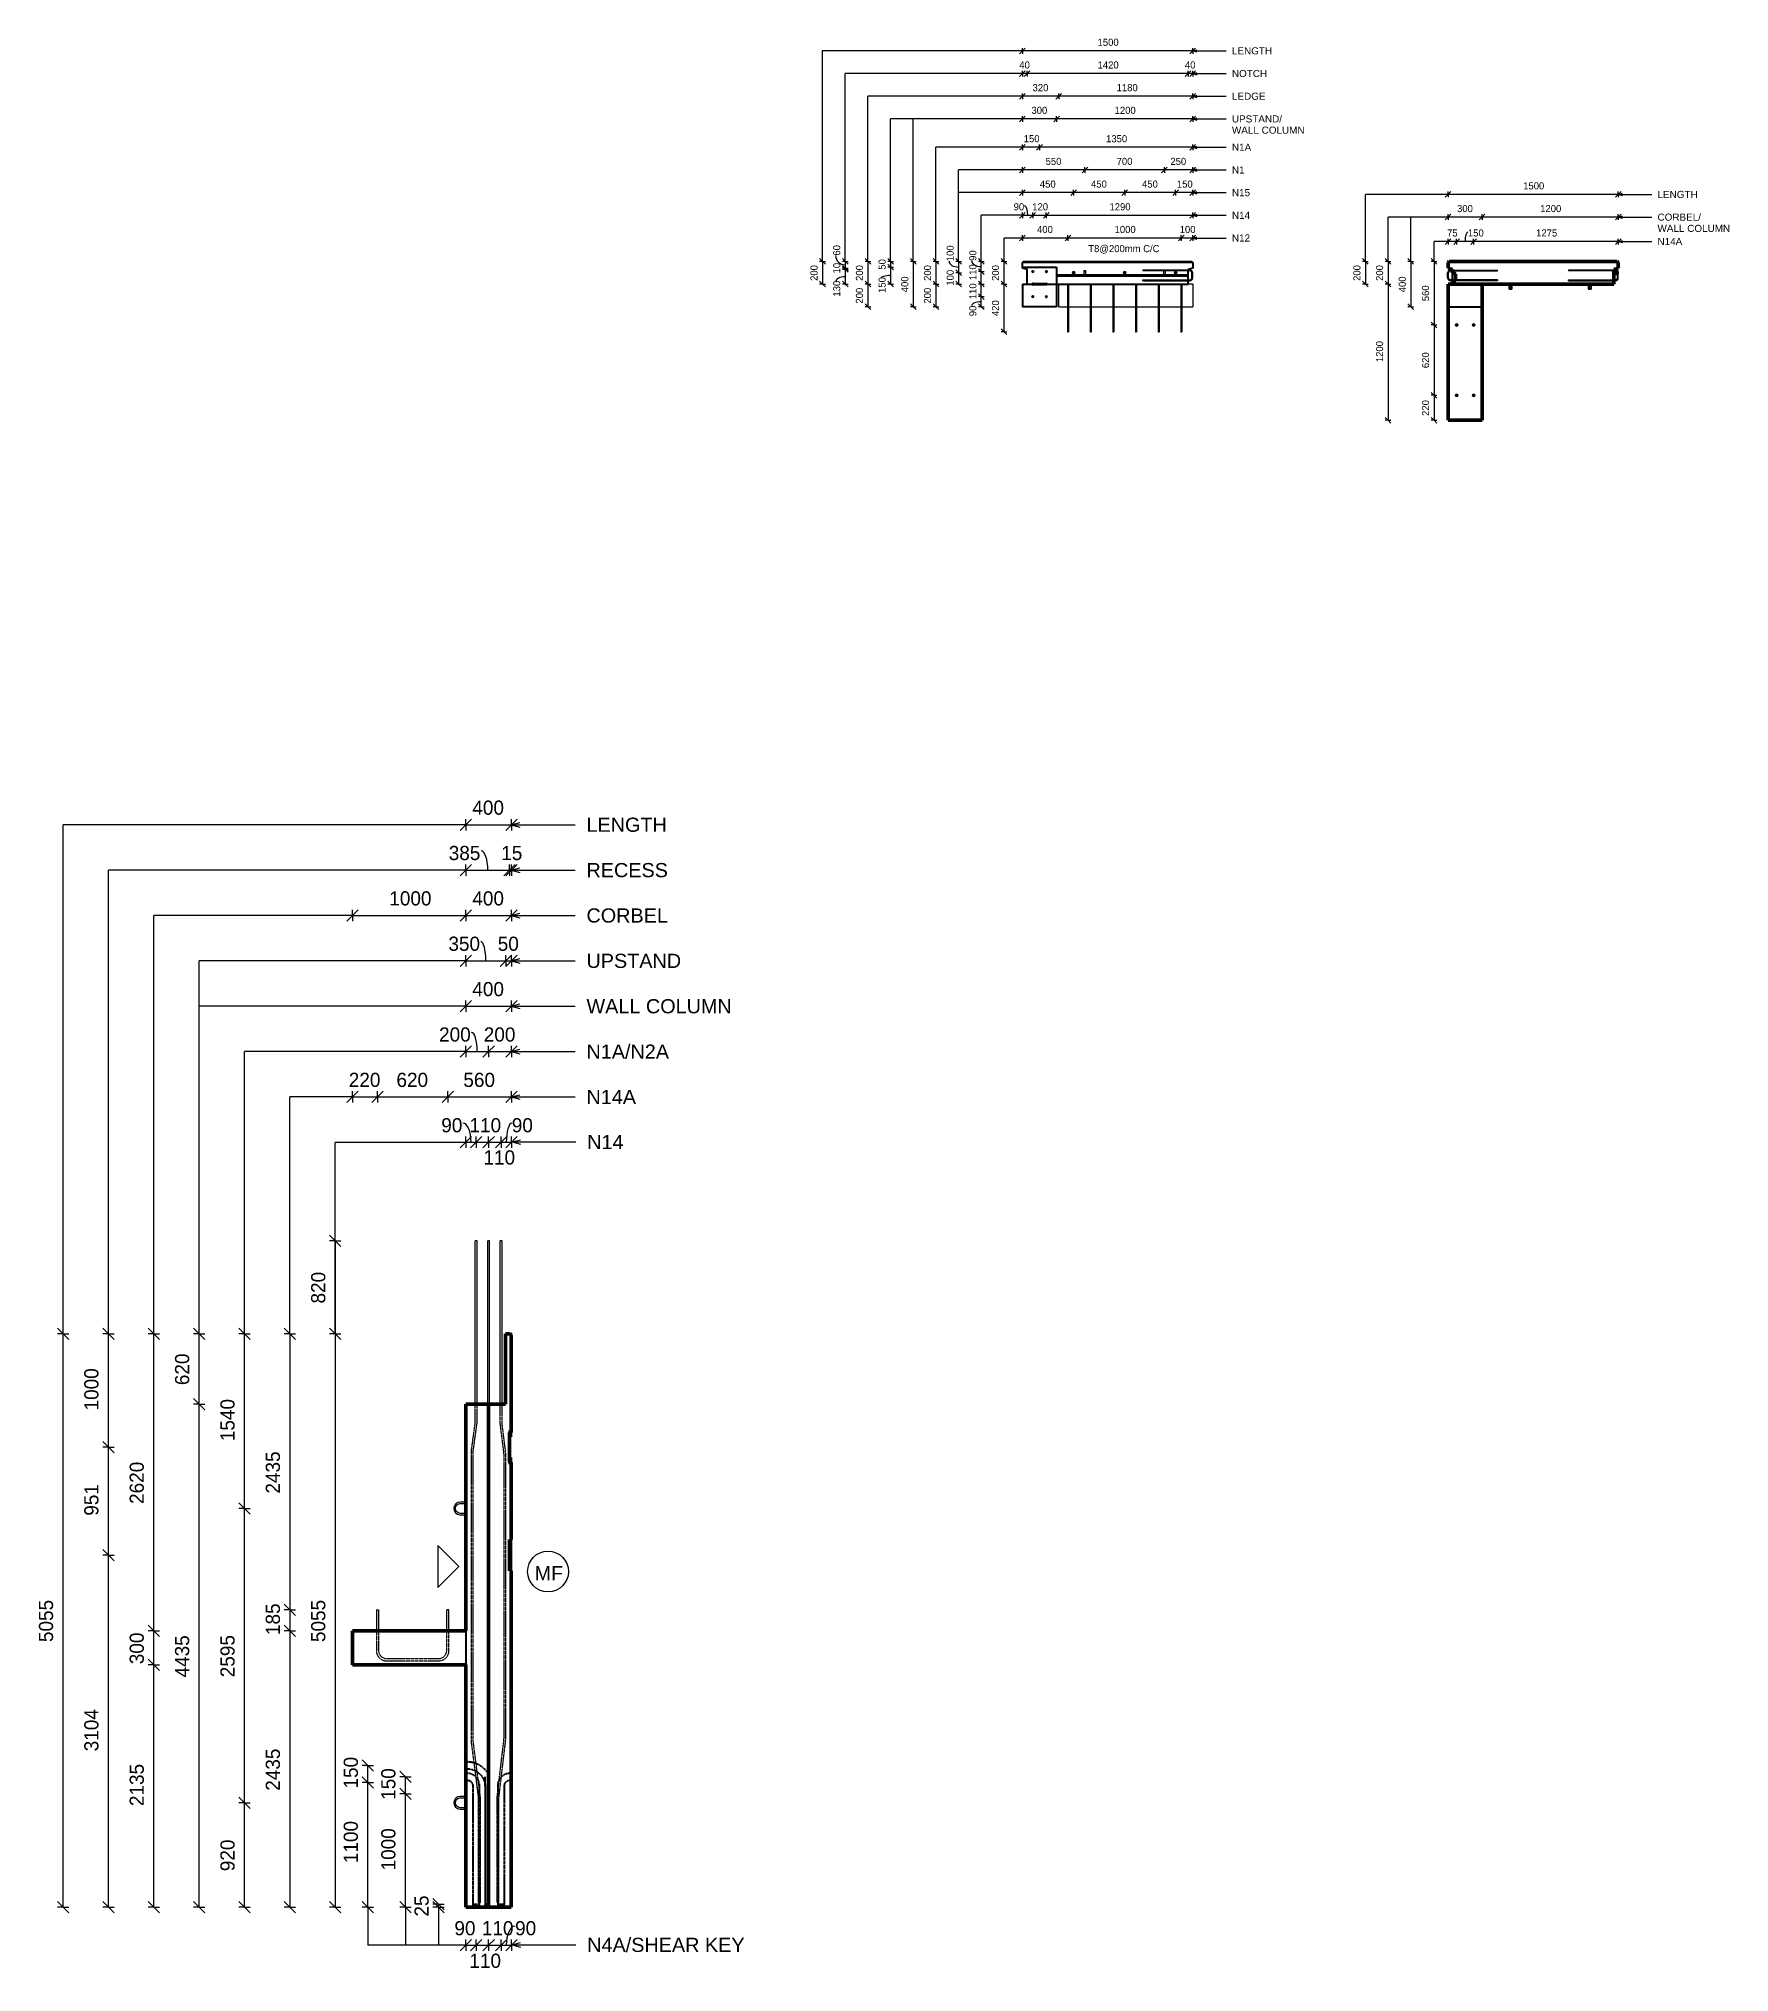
# Model space of a CAD drawing. Header units: millimetres. Extents: x 8947 to 23851, y -1969 to 15078.
import ezdxf

# ---------------------------------------------------------------- set-up
doc = ezdxf.new("R2010")
doc.units = ezdxf.units.MM
doc.linetypes.add('Dash', pattern=[6.36, 3.18, -3.18])
for name, color, linetype, lineweight in [('A-ANNO-DIMS', 211, 'Continuous', 9), ('A-ANNO-DIMS-25', 211, 'Continuous', 9), ('A-ANNO-DIMS-50', 211, 'Continuous', 9), ('A-DETL-MBND', 5, 'Continuous', 18), ('A-GENM', 13, 'Continuous', 18), ('A-WALL', 113, 'Continuous', 25), ('A-WALL-HDLN', 110, 'Dash', 25), ('G-ANNO-TEXT', 231, 'Continuous', 9), ('S-BEAM', 12, 'Continuous', 18), ('S-BEAM-HDLN', 1, 'Dash', 18), ('S-RBAR', 171, 'Continuous', 18)]:
    doc.layers.add(name, color=color, linetype=linetype, lineweight=lineweight)
doc.styles.add('Arial', font='arial.ttf', dxfattribs={"height": 125})
doc.styles.add('Arial_1', font='arial.ttf', dxfattribs={"height": 62.5})
doc.styles.add('Nirmala UI Semilight', font='NirmalaS.ttf', dxfattribs={"height": 125})
doc.styles.add('Nirmala UI Semilight_1', font='NirmalaS.ttf', dxfattribs={"height": 62.5})
doc.dimstyles.new('Arrow_Filled_-_2_5_NI_UI', dxfattribs={"dimscale": 304.8, "dimtxt": 130.920493, "dimasz": 0.328084, "dimexe": 0.164042, "dimexo": 0.0625, "dimgap": 0.164042, "dimtad": 1, "dimdec": 0, "dimzin": 0, "dimdsep": 46, "dimtxsty": 'Nirmala UI Semilight', "dimblk1": 'OBLIQUE', "dimblk2": 'OBLIQUE', "dimsah": 1, "dimcen": 0.09, "dimazin": 0, "dimtfac": 1, "dimtdec": 4, "dimtix": 1, "dimtmove": 1, "dimatfit": 3, "dimfxl": 0.164042, "dimfxlon": 1, "dimtvp": 1, "dimtolj": 1, "dimtzin": 0, "dimarcsym": 2})
doc.dimstyles.new('Arrow_Filled_-_2_5_NI_UI_1', dxfattribs={"dimscale": 304.8, "dimtxt": 130.920493, "dimasz": 0.328084, "dimexe": 0.164042, "dimexo": 0.0625, "dimgap": 0.164042, "dimtad": 1, "dimdec": 0, "dimzin": 0, "dimdsep": 46, "dimtxsty": 'Nirmala UI Semilight', "dimblk1": 'OBLIQUE', "dimblk2": 'OBLIQUE', "dimsah": 1, "dimcen": 0.09, "dimazin": 0, "dimtfac": 1, "dimtdec": 4, "dimtix": 1, "dimtmove": 0, "dimatfit": 3, "dimfxl": 0.164042, "dimfxlon": 1, "dimtvp": 1, "dimtolj": 1, "dimtzin": 0, "dimarcsym": 2})
doc.dimstyles.new('Arrow_Filled_-_2_5_NI_UI_2', dxfattribs={"dimscale": 304.8, "dimtxt": 130.920493, "dimasz": 0.328084, "dimexe": 0.164042, "dimexo": 0.0625, "dimgap": 0.164042, "dimtad": 1, "dimdec": 0, "dimzin": 0, "dimdsep": 46, "dimtxsty": 'Nirmala UI Semilight', "dimblk1": 'OBLIQUE', "dimblk2": 'OBLIQUE', "dimsah": 1, "dimcen": 0.09, "dimazin": 0, "dimtfac": 1, "dimtdec": 4, "dimtix": 1, "dimtmove": 2, "dimatfit": 3, "dimfxl": 0.164042, "dimfxlon": 1, "dimtvp": 1, "dimtolj": 1, "dimtzin": 0, "dimarcsym": 2})
doc.dimstyles.new('Arrow_Filled_-_2_5_NI_UI_3', dxfattribs={"dimscale": 304.8, "dimtxt": 65.460247, "dimasz": 0.164042, "dimexe": 0.082021, "dimexo": 0.0625, "dimgap": 0.082021, "dimtad": 1, "dimdec": 0, "dimzin": 0, "dimdsep": 46, "dimtxsty": 'Nirmala UI Semilight_1', "dimblk1": 'OBLIQUE', "dimblk2": 'OBLIQUE', "dimsah": 1, "dimcen": 0.09, "dimazin": 0, "dimtfac": 1, "dimtdec": 4, "dimtix": 1, "dimtmove": 0, "dimatfit": 3, "dimfxl": 0.082021, "dimfxlon": 1, "dimtvp": 1, "dimtolj": 1, "dimtzin": 0, "dimarcsym": 2})
doc.dimstyles.new('Arrow_Filled_-_2_5_NI_UI_4', dxfattribs={"dimscale": 304.8, "dimtxt": 65.460247, "dimasz": 0.164042, "dimexe": 0.082021, "dimexo": 0.0625, "dimgap": 0.082021, "dimtad": 1, "dimdec": 0, "dimzin": 0, "dimdsep": 46, "dimtxsty": 'Nirmala UI Semilight_1', "dimblk1": 'OBLIQUE', "dimblk2": 'OBLIQUE', "dimsah": 1, "dimcen": 0.09, "dimazin": 0, "dimtfac": 1, "dimtdec": 4, "dimtix": 1, "dimtmove": 1, "dimatfit": 3, "dimfxl": 0.082021, "dimfxlon": 1, "dimtvp": 1, "dimtolj": 1, "dimtzin": 0, "dimarcsym": 2})
doc.dimstyles.new('Arrow_Filled_-_2_5_NI_UI_5', dxfattribs={"dimscale": 304.8, "dimtxt": 65.460247, "dimasz": 0.164042, "dimexe": 0.082021, "dimexo": 0.0625, "dimgap": 0.082021, "dimtad": 1, "dimdec": 0, "dimzin": 0, "dimdsep": 46, "dimtxsty": 'Nirmala UI Semilight_1', "dimblk1": 'OBLIQUE', "dimblk2": 'OBLIQUE', "dimsah": 1, "dimcen": 0.09, "dimazin": 0, "dimtfac": 1, "dimtdec": 4, "dimtix": 1, "dimtmove": 2, "dimatfit": 3, "dimfxl": 0.082021, "dimfxlon": 1, "dimtvp": 1, "dimtolj": 1, "dimtzin": 0, "dimarcsym": 2})

msp = doc.modelspace()

# ---------------------------------------------------------------- texts
at = {"layer": 'G-ANNO-TEXT', "color": 7, "attachment_point": 1}
for s, insert, char_height, width, rotation, style in [('LENGTH', (19466.4, 15001.4), 62.5, 428.903, 0.00066, 'Arial_1'), ('NOTCH', (19466.4, 14801.4), 62.5, 376.793, 0.00066, 'Arial_1'), ('LEDGE', (19466.4, 14601.4), 62.5, 356.751, 0.00066, 'Arial_1'), ('UPSTAND/', (19466.4, 14401.4), 62.5, 535.126, 0.00066, 'Arial_1'), ('WALL COLUMN', (19466.4, 14302.2), 62.5, 775.633, 0.00066, 'Arial_1'), ('N1A', (19466.4, 14151.4), 62.5, 204.43, 0.00066, 'Arial_1'), ('N1', (19466.4, 13951.4), 62.5, 134.283, 0.00066, 'Arial_1'), ('N15', (19466.4, 13751.4), 62.5, 192.405, 0.00066, 'Arial_1'), ('LENGTH', (23218.1, 13735.7), 62.5, 428.903, 0.00066, 'Arial_1'), ('N14', (19466.4, 13551.4), 62.5, 192.405, 0.00066, 'Arial_1'), ('CORBEL/', (23218.1, 13535.7), 62.5, 462.975, 0.00066, 'Arial_1'), ('N12', (19466.4, 13351.4), 62.5, 192.405, 0.00066, 'Arial_1'), ('WALL COLUMN', (23218.1, 13436.5), 62.5, 775.633, 0.00066, 'Arial_1'), ('N14A', (23218.1, 13320.7), 62.5, 262.553, 0.00066, 'Arial_1'), ('LENGTH', (13776.3, 8210.1), 125, 857.806, 359.9997, 'Arial'), ('RECESS', (13776.3, 7810.1), 125, 865.822, 359.9997, 'Arial'), ('CORBEL', (13776.3, 7410.1), 125, 865.822, 359.9997, 'Arial'), ('UPSTAND', (13776.3, 7010.1), 125, 1010.126, 359.9997, 'Arial'), ('WALL COLUMN', (13776.3, 6610.1), 125, 1551.265, 359.9997, 'Arial'), ('N1A/N2A', (13776.3, 6210.1), 125, 877.848, 359.9997, 'Arial'), ('N14A', (13776.3, 5810.1), 125, 525.105, 359.9997, 'Arial'), ('N14', (13782.6, 5413.3), 125, 384.81, 359.9997, 'Arial'), ('MF', (13318.9, 1612.7), 125, 300.633, 359.9997, 'Arial'), ('N4A/SHEAR KEY', (13782.6, -1665), 125, 1675.527, 359.9997, 'Arial')]:
    msp.add_mtext(s, dxfattribs=dict(at, insert=insert, char_height=char_height, width=width, rotation=rotation, style=style))

# ---------------------------------------------------------------- blocks, each defined once
blk = doc.blocks.new('12_7Ø_ Lifting Insert_COLUMN - 12_9Ø Lifting insert-1653171-Elevation Right1')
at = {"layer": 'A-GENM'}
for p, q in [((12714, -419), (12664, -419)), ((12664, -431), (12714, -431)), ((12714, -519), (12664, -519)), ((12664, -531), (12714, -531))]:
    blk.add_line(p, q, dxfattribs=at)
at = {"layer": 'A-GENM', "flags": 128}
for points in [[(12664, -419), (12643, -423), (12625, -434), (12612, -452), (12607, -473), (12611, -494), (12622, -512), (12639, -525), (12659, -531), (12664, -531)], [(12664, -519), (12645, -514), (12630, -503), (12622, -486), (12621, -468), (12628, -450), (12642, -437), (12660, -431), (12664, -431)]]:
    blk.add_lwpolyline(points, dxfattribs=at)
blk = doc.blocks.new('12_7Ø_ Lifting Insert_COLUMN - 12_9Ø Lifting insert-1653171-Elevation Top')
at = {"layer": 'A-GENM', "flags": 128}
for points in [[(14815, 12920), (14813, 12920), (14807, 12920), (14798, 12920), (14786, 12920), (14773, 12920), (14759, 12920), (14745, 12920), (14733, 12920), (14724, 12920), (14717, 12920), (14715, 12920), (14715, 12920)], [(14715, 12907), (14717, 12907), (14722, 12907), (14731, 12907), (14743, 12907), (14756, 12907), (14770, 12907), (14784, 12907), (14796, 12907), (14806, 12907), (14812, 12907), (14815, 12907), (14815, 12907)]]:
    blk.add_lwpolyline(points, dxfattribs=at)
blk = doc.blocks.new('RR spread anchor face based - RR-SA-4_0-180-1726831-Elevation Top')
at = {"layer": 'A-GENM'}
for p, q in [((15859, 12996), (15859, 13030)), ((15859, 12994), (15859, 12996)), ((15859, 12996), (15871, 12996)), ((15871, 12994), (15859, 12994)), ((15871, 13030), (15871, 12996)), ((15871, 12996), (15871, 12994))]:
    blk.add_line(p, q, dxfattribs=at)
blk = doc.blocks.new('RR spread anchor face based - RR-SA-4_0-180-V1-Elevation Top')
at = {"layer": 'A-GENM'}
for p, q in [((15159, 13031), (15159, 13034)), ((15159, 13034), (15171, 13034)), ((15159, 12996), (15159, 13031)), ((15159, 13031), (15171, 13031)), ((15159, 12994), (15159, 12996)), ((15159, 12996), (15171, 12996)), ((15171, 12994), (15159, 12994)), ((15171, 13034), (15171, 13031)), ((15171, 13031), (15171, 12996)), ((15171, 12996), (15171, 12994))]:
    blk.add_line(p, q, dxfattribs=at)
blk = doc.blocks.new('RR spread anchor face based - RR-SA-2_5-200-2134315-Elevation Top1')
at = {"layer": 'A-GENM'}
for p, q in [((15850, 12914), (15850, 12874)), ((15850, 12874), (15852, 12869)), ((15852, 12869), (15877, 12869)), ((15858, 12884), (15858, 12890)), ((15872, 12890), (15872, 12884)), ((15877, 12869), (15880, 12874)), ((15880, 12874), (15880, 12914))]:
    blk.add_line(p, q, dxfattribs=at)
for centre, start, end in [((15865, 12890), 0, 180), ((15865, 12884), 180, 0)]:
    blk.add_arc(centre, 7, start, end, dxfattribs=at)
blk = doc.blocks.new('RR spread anchor face based - RR-SA-2_5-250-1726823-Elevation Top1')
at = {"layer": 'A-GENM'}
for p, q in [((16096, 13029), (16075, 13029)), ((16075, 12999), (16107, 12999)), ((16096, 13021), (16102, 13021)), ((16102, 13007), (16096, 13007)), ((16112, 13029), (16109, 13029)), ((16117, 13026), (16112, 13029)), ((16115, 13000), (16117, 13001)), ((16117, 13001), (16117, 13026))]:
    blk.add_line(p, q, dxfattribs=at)
for centre, start, end in [((16096, 13014), 90, 270), ((16102, 13014), 60, 90), ((16102, 13014), 270, 314.8136)]:
    blk.add_arc(centre, 7, start, end, dxfattribs=at)
blk = doc.blocks.new('DIMBLOCK1-Elevation Right1')
at = {"layer": 'A-ANNO-DIMS-50'}
for p, q in [((12714, 5348), (12664, 5298)), ((12714, 5348), (12764, 5398)), ((12714, 5348), (12714, 5398)), ((12714, 5348), (12804, 5348)), ((12714, 5348), (12714, 5298)), ((12804, 5348), (12754, 5298)), ((12804, 5348), (12854, 5398)), ((12804, 5348), (12804, 5398)), ((12804, 5348), (12804, 5298))]:
    blk.add_line(p, q, dxfattribs=at)
blk.add_ellipse((12687, 5348), major_axis=(0, 169), ratio=0.426753, start_param=4.712389, end_param=6.283185, dxfattribs=at)
at = {"layer": 'A-ANNO-DIMS-50', "color": 0, "insert": (12496, 5561), "char_height": 125, "width": 228.52, "attachment_point": 1, "line_spacing_factor": 1.142579, "style": 'Nirmala UI Semilight'}
blk.add_mtext('90', dxfattribs=at)
blk = doc.blocks.new('_Oblique')
at = {"color": 0, "linetype": 'ByBlock', "lineweight": -2}
blk.add_line((-0.5, -0.5), (0.5, 0.5), dxfattribs=at)
blk = doc.blocks.new('DIMBLOCK2-Elevation Right1')
at = {"layer": 'A-ANNO-DIMS-50'}
for p, q in [((12804, 5348), (12754, 5298)), ((12804, 5348), (12854, 5398)), ((12804, 5348), (12804, 5398)), ((12804, 5348), (12914, 5348)), ((12804, 5348), (12804, 5298)), ((12914, 5348), (12864, 5298)), ((12914, 5348), (12964, 5398)), ((12914, 5348), (12914, 5398)), ((12914, 5348), (12914, 5298))]:
    blk.add_line(p, q, dxfattribs=at)
at = {"layer": 'A-ANNO-DIMS-50', "color": 0, "insert": (12745, 5561), "char_height": 125, "width": 274.22, "attachment_point": 1, "line_spacing_factor": 1.142579, "style": 'Nirmala UI Semilight'}
blk.add_mtext('110', dxfattribs=at)
blk = doc.blocks.new('DIMBLOCK3-Elevation Right1')
at = {"layer": 'A-ANNO-DIMS-50'}
for p, q in [((12914, 5348), (12864, 5298)), ((12914, 5348), (12964, 5398)), ((12914, 5348), (12914, 5398)), ((12914, 5348), (13024, 5348)), ((12914, 5348), (12914, 5298)), ((13024, 5348), (12974, 5298)), ((13024, 5348), (13074, 5398)), ((13024, 5348), (13024, 5398)), ((13024, 5348), (13024, 5298))]:
    blk.add_line(p, q, dxfattribs=at)
at = {"layer": 'A-ANNO-DIMS-50', "color": 0, "insert": (12868, 5277), "char_height": 125, "width": 274.22, "attachment_point": 1, "line_spacing_factor": 1.142579, "style": 'Nirmala UI Semilight'}
blk.add_mtext('110', dxfattribs=at)
blk = doc.blocks.new('DIMBLOCK4-Elevation Right1')
at = {"layer": 'A-ANNO-DIMS-50'}
for p, q in [((13024, 5348), (12974, 5298)), ((13024, 5348), (13074, 5398)), ((13024, 5348), (13024, 5398)), ((13024, 5348), (13114, 5348)), ((13024, 5348), (13024, 5298)), ((13114, 5348), (13064, 5298)), ((13114, 5348), (13164, 5398)), ((13114, 5348), (13114, 5398)), ((13114, 5348), (13114, 5298))]:
    blk.add_line(p, q, dxfattribs=at)
blk.add_ellipse((13118, 5348), major_axis=(0, 169), ratio=0.290123, start_param=0, end_param=1.570796, dxfattribs=at)
at = {"layer": 'A-ANNO-DIMS-50', "color": 0, "insert": (13118, 5561), "char_height": 125, "width": 228.52, "attachment_point": 1, "line_spacing_factor": 1.142579, "style": 'Nirmala UI Semilight'}
blk.add_mtext('90', dxfattribs=at)
blk = doc.blocks.new('DIMBLOCK5-Elevation Right1')
at = {"layer": 'A-ANNO-DIMS-50'}
for p, q in [((11714, 5748), (11764, 5798)), ((11714, 5748), (11714, 5798)), ((11934, 5748), (11984, 5798)), ((11934, 5748), (11934, 5798)), ((11714, 5748), (11664, 5698)), ((11714, 5748), (11934, 5748)), ((11714, 5748), (11714, 5698)), ((11934, 5748), (11884, 5698)), ((11934, 5748), (11934, 5698))]:
    blk.add_line(p, q, dxfattribs=at)
at = {"layer": 'A-ANNO-DIMS-50', "color": 0, "insert": (11681, 5961), "char_height": 125, "width": 342.77, "attachment_point": 1, "line_spacing_factor": 1.142579, "style": 'Nirmala UI Semilight'}
blk.add_mtext('220', dxfattribs=at)
blk = doc.blocks.new('DIMBLOCK6-Elevation Right1')
at = {"layer": 'A-ANNO-DIMS-50'}
for p, q in [((11934, 5748), (11984, 5798)), ((11934, 5748), (11934, 5798)), ((12554, 5748), (12604, 5798)), ((12554, 5748), (12554, 5798)), ((11934, 5748), (11884, 5698)), ((11934, 5748), (12554, 5748)), ((11934, 5748), (11934, 5698)), ((12554, 5748), (12504, 5698)), ((12554, 5748), (12554, 5698))]:
    blk.add_line(p, q, dxfattribs=at)
at = {"layer": 'A-ANNO-DIMS-50', "color": 0, "insert": (12101, 5961), "char_height": 125, "width": 342.77, "attachment_point": 1, "line_spacing_factor": 1.142579, "style": 'Nirmala UI Semilight'}
blk.add_mtext('620', dxfattribs=at)
blk = doc.blocks.new('DIMBLOCK7-Elevation Right1')
at = {"layer": 'A-ANNO-DIMS-50'}
for p, q in [((12554, 5748), (12604, 5798)), ((12554, 5748), (12554, 5798)), ((13114, 5748), (13164, 5798)), ((13114, 5748), (13114, 5798)), ((12554, 5748), (12504, 5698)), ((12554, 5748), (13114, 5748)), ((12554, 5748), (12554, 5698)), ((13114, 5748), (13064, 5698)), ((13114, 5748), (13114, 5698))]:
    blk.add_line(p, q, dxfattribs=at)
at = {"layer": 'A-ANNO-DIMS-50', "color": 0, "insert": (12691, 5961), "char_height": 125, "width": 342.77, "attachment_point": 1, "line_spacing_factor": 1.142579, "style": 'Nirmala UI Semilight'}
blk.add_mtext('560', dxfattribs=at)
blk = doc.blocks.new('DIMBLOCK8-Elevation Right1')
at = {"layer": 'A-ANNO-DIMS-50'}
for p, q in [((12714, 6548), (12664, 6498)), ((12714, 6548), (12764, 6598)), ((12714, 6548), (12714, 6598)), ((12714, 6548), (13114, 6548)), ((12714, 6548), (12714, 6498)), ((13114, 6548), (13064, 6498)), ((13114, 6548), (13164, 6598)), ((13114, 6548), (13114, 6598)), ((13114, 6548), (13114, 6498))]:
    blk.add_line(p, q, dxfattribs=at)
at = {"layer": 'A-ANNO-DIMS-50', "color": 0, "insert": (12770, 6761), "char_height": 125, "width": 345.63, "attachment_point": 1, "line_spacing_factor": 1.142579, "style": 'Nirmala UI Semilight'}
blk.add_mtext('400', dxfattribs=at)
blk = doc.blocks.new('DIMBLOCK9-Elevation Right1')
at = {"layer": 'A-ANNO-DIMS-50'}
for p, q in [((12714, 6948), (12764, 6998)), ((12714, 6948), (12714, 6998)), ((13064, 6948), (13114, 6998)), ((13064, 6948), (13064, 6998)), ((12714, 6948), (12664, 6898)), ((12714, 6948), (13064, 6948)), ((12714, 6948), (12714, 6898)), ((13064, 6948), (13014, 6898)), ((13064, 6948), (13064, 6898))]:
    blk.add_line(p, q, dxfattribs=at)
blk.add_ellipse((12845, 6948), major_axis=(0, 169), ratio=0.260208, start_param=4.712389, end_param=6.283185, dxfattribs=at)
at = {"layer": 'A-ANNO-DIMS-50', "color": 0, "insert": (12559, 7161), "char_height": 125, "width": 342.77, "attachment_point": 1, "line_spacing_factor": 1.142579, "style": 'Nirmala UI Semilight'}
blk.add_mtext('350', dxfattribs=at)
blk = doc.blocks.new('DIMBLOCK10-Elevation Right1')
at = {"layer": 'A-ANNO-DIMS-50'}
for p, q in [((13064, 6948), (13114, 6998)), ((13064, 6948), (13064, 6998)), ((13114, 6948), (13164, 6998)), ((13114, 6948), (13114, 6998)), ((13064, 6948), (13014, 6898)), ((13064, 6948), (13114, 6948)), ((13114, 6948), (13064, 6898)), ((13064, 6948), (13064, 6898)), ((13114, 6948), (13114, 6898))]:
    blk.add_line(p, q, dxfattribs=at)
at = {"layer": 'A-ANNO-DIMS-50', "color": 0, "insert": (12994, 7161), "char_height": 125, "width": 228.52, "attachment_point": 1, "line_spacing_factor": 1.142579, "style": 'Nirmala UI Semilight'}
blk.add_mtext('50', dxfattribs=at)
blk = doc.blocks.new('DIMBLOCK11-Elevation Right1')
at = {"layer": 'A-ANNO-DIMS-50'}
for p, q in [((11714, 7348), (11664, 7298)), ((11714, 7348), (11764, 7398)), ((11714, 7348), (11714, 7398)), ((11714, 7348), (12714, 7348)), ((11714, 7348), (11714, 7298)), ((12714, 7348), (12664, 7298)), ((12714, 7348), (12764, 7398)), ((12714, 7348), (12714, 7398)), ((12714, 7348), (12714, 7298))]:
    blk.add_line(p, q, dxfattribs=at)
at = {"layer": 'A-ANNO-DIMS-50', "color": 0, "insert": (12038, 7561), "char_height": 125, "width": 422.75, "attachment_point": 1, "line_spacing_factor": 1.142579, "style": 'Nirmala UI Semilight'}
blk.add_mtext('1000', dxfattribs=at)
blk = doc.blocks.new('DIMBLOCK12-Elevation Right1')
at = {"layer": 'A-ANNO-DIMS-50'}
for p, q in [((12714, 7348), (12664, 7298)), ((12714, 7348), (12764, 7398)), ((12714, 7348), (12714, 7398)), ((12714, 7348), (13114, 7348)), ((12714, 7348), (12714, 7298)), ((13114, 7348), (13064, 7298)), ((13114, 7348), (13164, 7398)), ((13114, 7348), (13114, 7398)), ((13114, 7348), (13114, 7298))]:
    blk.add_line(p, q, dxfattribs=at)
at = {"layer": 'A-ANNO-DIMS-50', "color": 0, "insert": (12770, 7561), "char_height": 125, "width": 345.63, "attachment_point": 1, "line_spacing_factor": 1.142579, "style": 'Nirmala UI Semilight'}
blk.add_mtext('400', dxfattribs=at)
blk = doc.blocks.new('DIMBLOCK13-Elevation Right1')
at = {"layer": 'A-ANNO-DIMS-50'}
for p, q in [((12714, 7748), (12664, 7698)), ((12714, 7748), (12764, 7798)), ((12714, 7748), (12714, 7798)), ((12714, 7748), (13099, 7748)), ((12714, 7748), (12714, 7698)), ((13099, 7748), (13049, 7698)), ((13099, 7748), (13149, 7798)), ((13099, 7748), (13099, 7798)), ((13099, 7748), (13099, 7698))]:
    blk.add_line(p, q, dxfattribs=at)
blk.add_ellipse((12848, 7748), major_axis=(0, 169), ratio=0.346649, start_param=4.712389, end_param=6.283185, dxfattribs=at)
at = {"layer": 'A-ANNO-DIMS-50', "color": 0, "insert": (12562, 7961), "char_height": 125, "width": 342.77, "attachment_point": 1, "line_spacing_factor": 1.142579, "style": 'Nirmala UI Semilight'}
blk.add_mtext('385', dxfattribs=at)
blk = doc.blocks.new('DIMBLOCK14-Elevation Right1')
at = {"layer": 'A-ANNO-DIMS-50'}
for p, q in [((13099, 7748), (13049, 7698)), ((13114, 7748), (13064, 7698)), ((13099, 7748), (13149, 7798)), ((13099, 7748), (13099, 7798)), ((13099, 7748), (13114, 7748)), ((13099, 7748), (13099, 7698)), ((13114, 7748), (13164, 7798)), ((13114, 7748), (13114, 7798)), ((13114, 7748), (13114, 7698))]:
    blk.add_line(p, q, dxfattribs=at)
at = {"layer": 'A-ANNO-DIMS-50', "color": 0, "insert": (13025, 7961), "char_height": 125, "width": 194.24, "attachment_point": 1, "line_spacing_factor": 1.142579, "style": 'Nirmala UI Semilight'}
blk.add_mtext('15', dxfattribs=at)
blk = doc.blocks.new('DIMBLOCK15-Elevation Right1')
at = {"layer": 'A-ANNO-DIMS-50'}
for p, q in [((12714, 6148), (12664, 6098)), ((12714, 6148), (12764, 6198)), ((12714, 6148), (12714, 6198)), ((12714, 6148), (12914, 6148)), ((12714, 6148), (12714, 6098)), ((12914, 6148), (12864, 6098)), ((12914, 6148), (12964, 6198)), ((12914, 6148), (12914, 6198)), ((12914, 6148), (12914, 6098))]:
    blk.add_line(p, q, dxfattribs=at)
blk.add_ellipse((12762, 6148), major_axis=(0, 169), ratio=0.303784, start_param=4.712389, end_param=6.283185, dxfattribs=at)
at = {"layer": 'A-ANNO-DIMS-50', "color": 0, "insert": (12477, 6361), "char_height": 125, "width": 342.77, "attachment_point": 1, "line_spacing_factor": 1.142579, "style": 'Nirmala UI Semilight'}
blk.add_mtext('200', dxfattribs=at)
blk = doc.blocks.new('DIMBLOCK16-Elevation Right1')
at = {"layer": 'A-ANNO-DIMS-50'}
for p, q in [((12914, 6148), (12864, 6098)), ((12914, 6148), (12964, 6198)), ((12914, 6148), (12914, 6198)), ((12914, 6148), (13114, 6148)), ((12914, 6148), (12914, 6098)), ((13114, 6148), (13064, 6098)), ((13114, 6148), (13164, 6198)), ((13114, 6148), (13114, 6198)), ((13114, 6148), (13114, 6098))]:
    blk.add_line(p, q, dxfattribs=at)
at = {"layer": 'A-ANNO-DIMS-50', "color": 0, "insert": (12871, 6361), "char_height": 125, "width": 342.77, "attachment_point": 1, "line_spacing_factor": 1.142579, "style": 'Nirmala UI Semilight'}
blk.add_mtext('200', dxfattribs=at)
blk = doc.blocks.new('DIMBLOCK17-Elevation Right1')
at = {"layer": 'A-ANNO-DIMS-50'}
for p, q in [((12714, 8148), (12764, 8198)), ((12714, 8148), (12714, 8198)), ((13114, 8148), (13164, 8198)), ((13114, 8148), (13114, 8198)), ((12714, 8148), (12664, 8098)), ((12714, 8148), (13114, 8148)), ((12714, 8148), (12714, 8098)), ((13114, 8148), (13064, 8098)), ((13114, 8148), (13114, 8098))]:
    blk.add_line(p, q, dxfattribs=at)
at = {"layer": 'A-ANNO-DIMS-50', "color": 0, "insert": (12770, 8361), "char_height": 125, "width": 345.63, "attachment_point": 1, "line_spacing_factor": 1.142579, "style": 'Nirmala UI Semilight'}
blk.add_mtext('400', dxfattribs=at)
blk = doc.blocks.new('DIMBLOCK18-Elevation Right1')
at = {"layer": 'A-ANNO-DIMS-50'}
for p, q in [((11562, 4480), (11512, 4530)), ((11562, 4480), (11512, 4480)), ((11562, 4480), (11562, 3660)), ((11562, 4480), (11612, 4430)), ((11562, 4480), (11612, 4480)), ((11562, 3660), (11512, 3710)), ((11562, 3660), (11512, 3660)), ((11562, 3660), (11612, 3610)), ((11562, 3660), (11612, 3660))]:
    blk.add_line(p, q, dxfattribs=at)
at = {"layer": 'A-ANNO-DIMS-50', "color": 0, "insert": (11349, 3927), "char_height": 125, "width": 342.77, "attachment_point": 1, "rotation": 90, "line_spacing_factor": 1.142579, "style": 'Nirmala UI Semilight'}
blk.add_mtext('820', dxfattribs=at)
blk = doc.blocks.new('DIMBLOCK19-Elevation Right1')
at = {"layer": 'A-ANNO-DIMS-50'}
for p, q in [((11562, 3660), (11512, 3710)), ((11562, 3660), (11512, 3660)), ((11562, 3660), (11562, -1395)), ((11562, 3660), (11612, 3610)), ((11562, 3660), (11612, 3660)), ((11562, -1395), (11512, -1345)), ((11562, -1395), (11512, -1395)), ((11562, -1395), (11612, -1445)), ((11562, -1395), (11612, -1395))]:
    blk.add_line(p, q, dxfattribs=at)
at = {"layer": 'A-ANNO-DIMS-50', "color": 0, "insert": (11349, 942), "char_height": 125, "width": 457.03, "attachment_point": 1, "rotation": 90, "line_spacing_factor": 1.142579, "style": 'Nirmala UI Semilight'}
blk.add_mtext('5055', dxfattribs=at)
blk = doc.blocks.new('DIMBLOCK20-Elevation Right1')
at = {"layer": 'A-ANNO-DIMS-50'}
for p, q in [((11162, 3660), (11112, 3710)), ((11162, 3660), (11112, 3660)), ((11162, 3660), (11162, 1225)), ((11162, 3660), (11212, 3610)), ((11162, 3660), (11212, 3660)), ((11162, 1225), (11112, 1275)), ((11162, 1225), (11112, 1225)), ((11162, 1225), (11212, 1175)), ((11162, 1225), (11212, 1225))]:
    blk.add_line(p, q, dxfattribs=at)
at = {"layer": 'A-ANNO-DIMS-50', "color": 0, "insert": (10949, 2251), "char_height": 125, "width": 459.89, "attachment_point": 1, "rotation": 90, "line_spacing_factor": 1.142579, "style": 'Nirmala UI Semilight'}
blk.add_mtext('2435', dxfattribs=at)
blk = doc.blocks.new('DIMBLOCK21-Elevation Right1')
at = {"layer": 'A-ANNO-DIMS-50'}
for p, q in [((11162, 1225), (11112, 1275)), ((11162, 1225), (11112, 1225)), ((11162, 1225), (11162, 1040)), ((11162, 1225), (11212, 1175)), ((11162, 1225), (11212, 1225)), ((11162, 1040), (11112, 1090)), ((11162, 1040), (11112, 1040)), ((11162, 1040), (11212, 990)), ((11162, 1040), (11212, 1040))]:
    blk.add_line(p, q, dxfattribs=at)
at = {"layer": 'A-ANNO-DIMS-50', "color": 0, "insert": (10949, 1004), "char_height": 125, "width": 308.5, "attachment_point": 1, "rotation": 90, "line_spacing_factor": 1.142579, "style": 'Nirmala UI Semilight'}
blk.add_mtext('185', dxfattribs=at)
blk = doc.blocks.new('DIMBLOCK22-Elevation Right1')
at = {"layer": 'A-ANNO-DIMS-50'}
for p, q in [((11162, 1040), (11112, 1090)), ((11162, 1040), (11112, 1040)), ((11162, 1040), (11162, -1395)), ((11162, 1040), (11212, 990)), ((11162, 1040), (11212, 1040)), ((11162, -1395), (11112, -1345)), ((11162, -1395), (11112, -1395)), ((11162, -1395), (11212, -1445)), ((11162, -1395), (11212, -1395))]:
    blk.add_line(p, q, dxfattribs=at)
at = {"layer": 'A-ANNO-DIMS-50', "color": 0, "insert": (10949, -369), "char_height": 125, "width": 459.89, "attachment_point": 1, "rotation": 90, "line_spacing_factor": 1.142579, "style": 'Nirmala UI Semilight'}
blk.add_mtext('2435', dxfattribs=at)
blk = doc.blocks.new('DIMBLOCK23-Elevation Right1')
at = {"layer": 'A-ANNO-DIMS-50'}
for p, q in [((10762, -475), (10712, -425)), ((10762, -475), (10712, -475)), ((10762, -1395), (10762, -475)), ((10762, -475), (10812, -525)), ((10762, -475), (10812, -475)), ((10762, -1395), (10712, -1345)), ((10762, -1395), (10712, -1395)), ((10762, -1395), (10812, -1445)), ((10762, -1395), (10812, -1395))]:
    blk.add_line(p, q, dxfattribs=at)
at = {"layer": 'A-ANNO-DIMS-50', "color": 0, "insert": (10549, -1078), "char_height": 125, "width": 342.77, "attachment_point": 1, "rotation": 90, "line_spacing_factor": 1.142579, "style": 'Nirmala UI Semilight'}
blk.add_mtext('920', dxfattribs=at)
blk = doc.blocks.new('DIMBLOCK24-Elevation Right1')
at = {"layer": 'A-ANNO-DIMS-50'}
for p, q in [((10762, 2120), (10712, 2170)), ((10762, 2120), (10712, 2120)), ((10762, -475), (10762, 2120)), ((10762, 2120), (10812, 2070)), ((10762, 2120), (10812, 2120)), ((10762, -475), (10712, -425)), ((10762, -475), (10712, -475)), ((10762, -475), (10812, -525)), ((10762, -475), (10812, -475))]:
    blk.add_line(p, q, dxfattribs=at)
at = {"layer": 'A-ANNO-DIMS-50', "color": 0, "insert": (10549, 632), "char_height": 125, "width": 457.03, "attachment_point": 1, "rotation": 90, "line_spacing_factor": 1.142579, "style": 'Nirmala UI Semilight'}
blk.add_mtext('2595', dxfattribs=at)
blk = doc.blocks.new('DIMBLOCK25-Elevation Right1')
at = {"layer": 'A-ANNO-DIMS-50'}
for p, q in [((10762, 3660), (10712, 3710)), ((10762, 3660), (10712, 3660)), ((10762, 2120), (10762, 3660)), ((10762, 3660), (10812, 3610)), ((10762, 3660), (10812, 3660)), ((10762, 2120), (10712, 2170)), ((10762, 2120), (10712, 2120)), ((10762, 2120), (10812, 2070)), ((10762, 2120), (10812, 2120))]:
    blk.add_line(p, q, dxfattribs=at)
at = {"layer": 'A-ANNO-DIMS-50', "color": 0, "insert": (10549, 2713), "char_height": 125, "width": 425.61, "attachment_point": 1, "rotation": 90, "line_spacing_factor": 1.142579, "style": 'Nirmala UI Semilight'}
blk.add_mtext('1540', dxfattribs=at)
blk = doc.blocks.new('DIMBLOCK26-Elevation Right1')
at = {"layer": 'A-ANNO-DIMS-50'}
for p, q in [((10362, 3040), (10312, 3090)), ((10362, 3040), (10312, 3040)), ((10362, -1395), (10362, 3040)), ((10362, 3040), (10412, 2990)), ((10362, 3040), (10412, 3040)), ((10362, -1395), (10312, -1345)), ((10362, -1395), (10312, -1395)), ((10362, -1395), (10412, -1445)), ((10362, -1395), (10412, -1395))]:
    blk.add_line(p, q, dxfattribs=at)
at = {"layer": 'A-ANNO-DIMS-50', "color": 0, "insert": (10149, 630), "char_height": 125, "width": 462.74, "attachment_point": 1, "rotation": 90, "line_spacing_factor": 1.142579, "style": 'Nirmala UI Semilight'}
blk.add_mtext('4435', dxfattribs=at)
blk = doc.blocks.new('DIMBLOCK27-Elevation Right1')
at = {"layer": 'A-ANNO-DIMS-50'}
for p, q in [((10362, 3660), (10312, 3710)), ((10362, 3660), (10312, 3660)), ((10362, 3040), (10362, 3660)), ((10362, 3660), (10412, 3610)), ((10362, 3660), (10412, 3660)), ((10362, 3040), (10312, 3090)), ((10362, 3040), (10312, 3040)), ((10362, 3040), (10412, 2990)), ((10362, 3040), (10412, 3040))]:
    blk.add_line(p, q, dxfattribs=at)
at = {"layer": 'A-ANNO-DIMS-50', "color": 0, "insert": (10149, 3207), "char_height": 125, "width": 342.77, "attachment_point": 1, "rotation": 90, "line_spacing_factor": 1.142579, "style": 'Nirmala UI Semilight'}
blk.add_mtext('620', dxfattribs=at)
blk = doc.blocks.new('DIMBLOCK28-Elevation Right1')
at = {"layer": 'A-ANNO-DIMS-50'}
for p, q in [((9962, 740), (9912, 790)), ((9962, 740), (9912, 740)), ((9962, -1395), (9962, 740)), ((9962, 740), (10012, 690)), ((9962, 740), (10012, 740)), ((9962, -1395), (9912, -1345)), ((9962, -1395), (9912, -1395)), ((9962, -1395), (10012, -1445)), ((9962, -1395), (10012, -1395))]:
    blk.add_line(p, q, dxfattribs=at)
at = {"layer": 'A-ANNO-DIMS-50', "color": 0, "insert": (9749, -504), "char_height": 125, "width": 422.75, "attachment_point": 1, "rotation": 90, "line_spacing_factor": 1.142579, "style": 'Nirmala UI Semilight'}
blk.add_mtext('2135', dxfattribs=at)
blk = doc.blocks.new('DIMBLOCK29-Elevation Right1')
at = {"layer": 'A-ANNO-DIMS-50'}
for p, q in [((9962, 1040), (9912, 1090)), ((9962, 1040), (9912, 1040)), ((9962, 740), (9962, 1040)), ((9962, 1040), (10012, 990)), ((9962, 1040), (10012, 1040)), ((9962, 740), (9912, 790)), ((9962, 740), (9912, 740)), ((9962, 740), (10012, 690)), ((9962, 740), (10012, 740))]:
    blk.add_line(p, q, dxfattribs=at)
at = {"layer": 'A-ANNO-DIMS-50', "color": 0, "insert": (9749, 747), "char_height": 125, "width": 342.77, "attachment_point": 1, "rotation": 90, "line_spacing_factor": 1.142579, "style": 'Nirmala UI Semilight'}
blk.add_mtext('300', dxfattribs=at)
blk = doc.blocks.new('DIMBLOCK30-Elevation Right1')
at = {"layer": 'A-ANNO-DIMS-50'}
for p, q in [((9962, 3660), (9912, 3710)), ((9962, 3660), (9912, 3660)), ((9962, 1040), (9962, 3660)), ((9962, 3660), (10012, 3610)), ((9962, 3660), (10012, 3660)), ((9962, 1040), (9912, 1090)), ((9962, 1040), (9912, 1040)), ((9962, 1040), (10012, 990)), ((9962, 1040), (10012, 1040))]:
    blk.add_line(p, q, dxfattribs=at)
at = {"layer": 'A-ANNO-DIMS-50', "color": 0, "insert": (9749, 2160), "char_height": 125, "width": 457.03, "attachment_point": 1, "rotation": 90, "line_spacing_factor": 1.142579, "style": 'Nirmala UI Semilight'}
blk.add_mtext('2620', dxfattribs=at)
blk = doc.blocks.new('DIMBLOCK31-Elevation Right1')
at = {"layer": 'A-ANNO-DIMS-50'}
for p, q in [((9562, 1709), (9512, 1759)), ((9562, 1709), (9512, 1709)), ((9562, -1395), (9562, 1709)), ((9562, 1709), (9612, 1659)), ((9562, 1709), (9612, 1709)), ((9562, -1395), (9512, -1345)), ((9562, -1395), (9512, -1395)), ((9562, -1395), (9612, -1445)), ((9562, -1395), (9612, -1395))]:
    blk.add_line(p, q, dxfattribs=at)
at = {"layer": 'A-ANNO-DIMS-50', "color": 0, "insert": (9349, -21), "char_height": 125, "width": 425.61, "attachment_point": 1, "rotation": 90, "line_spacing_factor": 1.142579, "style": 'Nirmala UI Semilight'}
blk.add_mtext('3104', dxfattribs=at)
blk = doc.blocks.new('DIMBLOCK32-Elevation Right1')
at = {"layer": 'A-ANNO-DIMS-50'}
for p, q in [((9562, 2660), (9512, 2710)), ((9562, 2660), (9512, 2660)), ((9562, 1709), (9562, 2660)), ((9562, 2660), (9612, 2610)), ((9562, 2660), (9612, 2660)), ((9562, 1709), (9512, 1759)), ((9562, 1709), (9512, 1709)), ((9562, 1709), (9612, 1659)), ((9562, 1709), (9612, 1709))]:
    blk.add_line(p, q, dxfattribs=at)
at = {"layer": 'A-ANNO-DIMS-50', "color": 0, "insert": (9349, 2056), "char_height": 125, "width": 308.5, "attachment_point": 1, "rotation": 90, "line_spacing_factor": 1.142579, "style": 'Nirmala UI Semilight'}
blk.add_mtext('951', dxfattribs=at)
blk = doc.blocks.new('DIMBLOCK33-Elevation Right1')
at = {"layer": 'A-ANNO-DIMS-50'}
for p, q in [((9562, 3660), (9512, 3710)), ((9562, 3660), (9512, 3660)), ((9562, 2660), (9562, 3660)), ((9562, 3660), (9612, 3610)), ((9562, 3660), (9612, 3660)), ((9562, 2660), (9512, 2710)), ((9562, 2660), (9512, 2660)), ((9562, 2660), (9612, 2610)), ((9562, 2660), (9612, 2660))]:
    blk.add_line(p, q, dxfattribs=at)
at = {"layer": 'A-ANNO-DIMS-50', "color": 0, "insert": (9349, 2984), "char_height": 125, "width": 422.75, "attachment_point": 1, "rotation": 90, "line_spacing_factor": 1.142579, "style": 'Nirmala UI Semilight'}
blk.add_mtext('1000', dxfattribs=at)
blk = doc.blocks.new('DIMBLOCK34-Elevation Right1')
at = {"layer": 'A-ANNO-DIMS-50'}
for p, q in [((9162, 3660), (9112, 3710)), ((9162, 3660), (9112, 3660)), ((9162, -1395), (9162, 3660)), ((9162, 3660), (9212, 3610)), ((9162, 3660), (9212, 3660)), ((9162, -1395), (9112, -1345)), ((9162, -1395), (9112, -1395)), ((9162, -1395), (9212, -1445)), ((9162, -1395), (9212, -1395))]:
    blk.add_line(p, q, dxfattribs=at)
at = {"layer": 'A-ANNO-DIMS-50', "color": 0, "insert": (8949, 942), "char_height": 125, "width": 457.03, "attachment_point": 1, "rotation": 90, "line_spacing_factor": 1.142579, "style": 'Nirmala UI Semilight'}
blk.add_mtext('5055', dxfattribs=at)
blk = doc.blocks.new('DIMBLOCK35-Elevation Right1')
at = {"layer": 'A-ANNO-DIMS-50'}
for p, q in [((12714, -1731), (12764, -1681)), ((12714, -1731), (12714, -1681)), ((12804, -1731), (12854, -1681)), ((12804, -1731), (12804, -1681)), ((12714, -1731), (12664, -1781)), ((12714, -1731), (12804, -1731)), ((12714, -1731), (12714, -1781)), ((12804, -1731), (12754, -1781)), ((12804, -1731), (12804, -1781))]:
    blk.add_line(p, q, dxfattribs=at)
at = {"layer": 'A-ANNO-DIMS-50', "color": 0, "insert": (12612, -1518), "char_height": 125, "width": 228.52, "attachment_point": 1, "line_spacing_factor": 1.142579, "style": 'Nirmala UI Semilight'}
blk.add_mtext('90', dxfattribs=at)
blk = doc.blocks.new('DIMBLOCK36-Elevation Right1')
at = {"layer": 'A-ANNO-DIMS-50'}
for p, q in [((12804, -1731), (12854, -1681)), ((12804, -1731), (12804, -1681)), ((12914, -1731), (12964, -1681)), ((12914, -1731), (12914, -1681)), ((12804, -1731), (12754, -1781)), ((12804, -1731), (12914, -1731)), ((12804, -1731), (12804, -1781)), ((12914, -1731), (12864, -1781)), ((12914, -1731), (12914, -1781))]:
    blk.add_line(p, q, dxfattribs=at)
at = {"layer": 'A-ANNO-DIMS-50', "color": 0, "insert": (12744, -1805), "char_height": 125, "width": 274.22, "attachment_point": 1, "line_spacing_factor": 1.142579, "style": 'Nirmala UI Semilight'}
blk.add_mtext('110', dxfattribs=at)
blk = doc.blocks.new('DIMBLOCK37-Elevation Right1')
at = {"layer": 'A-ANNO-DIMS-50'}
for p, q in [((12914, -1731), (12964, -1681)), ((12914, -1731), (12914, -1681)), ((13024, -1731), (13074, -1681)), ((13024, -1731), (13024, -1681)), ((12914, -1731), (12864, -1781)), ((12914, -1731), (13024, -1731)), ((12914, -1731), (12914, -1781)), ((13024, -1731), (12974, -1781)), ((13024, -1731), (13024, -1781))]:
    blk.add_line(p, q, dxfattribs=at)
at = {"layer": 'A-ANNO-DIMS-50', "color": 0, "insert": (12854, -1518), "char_height": 125, "width": 274.22, "attachment_point": 1, "line_spacing_factor": 1.142579, "style": 'Nirmala UI Semilight'}
blk.add_mtext('110', dxfattribs=at)
blk = doc.blocks.new('DIMBLOCK38-Elevation Right1')
at = {"layer": 'A-ANNO-DIMS-50'}
for p, q in [((13024, -1731), (13074, -1681)), ((13024, -1731), (13024, -1681)), ((13114, -1731), (13164, -1681)), ((13114, -1731), (13114, -1681)), ((13024, -1731), (12974, -1781)), ((13024, -1731), (13114, -1731)), ((13024, -1731), (13024, -1781)), ((13114, -1731), (13064, -1781)), ((13114, -1731), (13114, -1781))]:
    blk.add_line(p, q, dxfattribs=at)
blk.add_ellipse((13147, -1731), major_axis=(0, 169), ratio=0.459928, start_param=0, end_param=1.570796, dxfattribs=at)
at = {"layer": 'A-ANNO-DIMS-50', "color": 0, "insert": (13147, -1518), "char_height": 125, "width": 228.52, "attachment_point": 1, "line_spacing_factor": 1.142579, "style": 'Nirmala UI Semilight'}
blk.add_mtext('90', dxfattribs=at)
blk = doc.blocks.new('DIMBLOCK39-Elevation Right1')
at = {"layer": 'A-ANNO-DIMS-50'}
for p, q in [((12473, -1370), (12423, -1320)), ((12473, -1395), (12423, -1345)), ((12473, -1370), (12423, -1370)), ((12473, -1395), (12423, -1395)), ((12473, -1395), (12473, -1370)), ((12473, -1370), (12523, -1420)), ((12473, -1370), (12523, -1370)), ((12473, -1395), (12523, -1445)), ((12473, -1395), (12523, -1395))]:
    blk.add_line(p, q, dxfattribs=at)
at = {"layer": 'A-ANNO-DIMS-50', "color": 0, "insert": (12260, -1478), "char_height": 125, "width": 228.52, "attachment_point": 1, "rotation": 90, "line_spacing_factor": 1.142579, "style": 'Nirmala UI Semilight'}
blk.add_mtext('25', dxfattribs=at)
blk = doc.blocks.new('DIMBLOCK40-Elevation Right1')
at = {"layer": 'A-ANNO-DIMS-50'}
for p, q in [((12180, -395), (12130, -345)), ((12180, -395), (12130, -395)), ((12180, -1395), (12180, -395)), ((12180, -395), (12230, -445)), ((12180, -395), (12230, -395)), ((12180, -1395), (12130, -1345)), ((12180, -1395), (12130, -1395)), ((12180, -1395), (12230, -1445)), ((12180, -1395), (12230, -1395))]:
    blk.add_line(p, q, dxfattribs=at)
at = {"layer": 'A-ANNO-DIMS-50', "color": 0, "insert": (11967, -1071), "char_height": 125, "width": 422.75, "attachment_point": 1, "rotation": 90, "line_spacing_factor": 1.142579, "style": 'Nirmala UI Semilight'}
blk.add_mtext('1000', dxfattribs=at)
blk = doc.blocks.new('DIMBLOCK41-Elevation Right1')
at = {"layer": 'A-ANNO-DIMS-50'}
for p, q in [((12180, -245), (12130, -195)), ((12180, -245), (12130, -245)), ((12180, -395), (12180, -245)), ((12180, -245), (12230, -295)), ((12180, -245), (12230, -245)), ((12180, -395), (12130, -345)), ((12180, -395), (12130, -395)), ((12180, -395), (12230, -445)), ((12180, -395), (12230, -395))]:
    blk.add_line(p, q, dxfattribs=at)
at = {"layer": 'A-ANNO-DIMS-50', "color": 0, "insert": (11967, -449), "char_height": 125, "width": 308.5, "attachment_point": 1, "rotation": 90, "line_spacing_factor": 1.142579, "style": 'Nirmala UI Semilight'}
blk.add_mtext('150', dxfattribs=at)
blk = doc.blocks.new('DIMBLOCK42-Elevation Right1')
at = {"layer": 'A-ANNO-DIMS-50'}
for p, q in [((11849, -295), (11799, -245)), ((11849, -295), (11799, -295)), ((11849, -1395), (11849, -295)), ((11849, -295), (11899, -345)), ((11849, -295), (11899, -295)), ((11849, -1395), (11799, -1345)), ((11849, -1395), (11799, -1395)), ((11849, -1395), (11899, -1445)), ((11849, -1395), (11899, -1395))]:
    blk.add_line(p, q, dxfattribs=at)
at = {"layer": 'A-ANNO-DIMS-50', "color": 0, "insert": (11636, -1007), "char_height": 125, "width": 388.48, "attachment_point": 1, "rotation": 90, "line_spacing_factor": 1.142579, "style": 'Nirmala UI Semilight'}
blk.add_mtext('1100', dxfattribs=at)
blk = doc.blocks.new('DIMBLOCK43-Elevation Right1')
at = {"layer": 'A-ANNO-DIMS-50'}
for p, q in [((11849, -145), (11799, -95)), ((11849, -145), (11799, -145)), ((11849, -295), (11849, -145)), ((11849, -145), (11899, -195)), ((11849, -145), (11899, -145)), ((11849, -295), (11799, -245)), ((11849, -295), (11799, -295)), ((11849, -295), (11899, -345)), ((11849, -295), (11899, -295))]:
    blk.add_line(p, q, dxfattribs=at)
at = {"layer": 'A-ANNO-DIMS-50', "color": 0, "insert": (11636, -349), "char_height": 125, "width": 308.5, "attachment_point": 1, "rotation": 90, "line_spacing_factor": 1.142579, "style": 'Nirmala UI Semilight'}
blk.add_mtext('150', dxfattribs=at)
blk = doc.blocks.new('DIMBLOCK44-Elevation Top')
at = {"layer": 'A-ANNO-DIMS-25'}
for p, q in [((18970, 13720), (18945, 13695)), ((18970, 13720), (18995, 13745)), ((18970, 13720), (18970, 13745)), ((19121, 13720), (18970, 13720)), ((18970, 13720), (18970, 13695)), ((19121, 13720), (19096, 13695)), ((19121, 13720), (19146, 13745)), ((19121, 13720), (19121, 13745)), ((19121, 13720), (19121, 13695))]:
    blk.add_line(p, q, dxfattribs=at)
at = {"layer": 'A-ANNO-DIMS-25', "color": 0, "insert": (18981, 13827), "char_height": 62.5, "width": 154.25, "attachment_point": 1, "line_spacing_factor": 1.142579, "style": 'Nirmala UI Semilight_1'}
blk.add_mtext('150', dxfattribs=at)
blk = doc.blocks.new('DIMBLOCK45-Elevation Top')
at = {"layer": 'A-ANNO-DIMS-25'}
for p, q in [((18521, 13720), (18496, 13695)), ((18521, 13720), (18546, 13745)), ((18521, 13720), (18521, 13745)), ((18970, 13720), (18521, 13720)), ((18521, 13720), (18521, 13695)), ((18970, 13720), (18945, 13695)), ((18970, 13720), (18995, 13745)), ((18970, 13720), (18970, 13745)), ((18970, 13720), (18970, 13695))]:
    blk.add_line(p, q, dxfattribs=at)
at = {"layer": 'A-ANNO-DIMS-25', "color": 0, "insert": (18674, 13827), "char_height": 62.5, "width": 172.82, "attachment_point": 1, "line_spacing_factor": 1.142579, "style": 'Nirmala UI Semilight_1'}
blk.add_mtext('450', dxfattribs=at)
blk = doc.blocks.new('DIMBLOCK46-Elevation Top')
at = {"layer": 'A-ANNO-DIMS-25'}
for p, q in [((18070, 13720), (18045, 13695)), ((18070, 13720), (18095, 13745)), ((18070, 13720), (18070, 13745)), ((18521, 13720), (18070, 13720)), ((18070, 13720), (18070, 13695)), ((18521, 13720), (18496, 13695)), ((18521, 13720), (18546, 13745)), ((18521, 13720), (18521, 13745)), ((18521, 13720), (18521, 13695))]:
    blk.add_line(p, q, dxfattribs=at)
at = {"layer": 'A-ANNO-DIMS-25', "color": 0, "insert": (18224, 13827), "char_height": 62.5, "width": 172.82, "attachment_point": 1, "line_spacing_factor": 1.142579, "style": 'Nirmala UI Semilight_1'}
blk.add_mtext('450', dxfattribs=at)
blk = doc.blocks.new('DIMBLOCK47-Elevation Top')
at = {"layer": 'A-ANNO-DIMS-25'}
for p, q in [((17620, 13720), (17595, 13695)), ((17620, 13720), (17645, 13745)), ((17620, 13720), (17620, 13745)), ((18070, 13720), (17620, 13720)), ((17620, 13720), (17620, 13695)), ((18070, 13720), (18045, 13695)), ((18070, 13720), (18095, 13745)), ((18070, 13720), (18070, 13745)), ((18070, 13720), (18070, 13695))]:
    blk.add_line(p, q, dxfattribs=at)
at = {"layer": 'A-ANNO-DIMS-25', "color": 0, "insert": (17773, 13827), "char_height": 62.5, "width": 172.82, "attachment_point": 1, "line_spacing_factor": 1.142579, "style": 'Nirmala UI Semilight_1'}
blk.add_mtext('450', dxfattribs=at)
blk = doc.blocks.new('DIMBLOCK48-Elevation Top')
at = {"layer": 'A-ANNO-DIMS-25'}
for p, q in [((17830, 13520), (17805, 13495)), ((17830, 13520), (17855, 13545)), ((17830, 13520), (17830, 13545)), ((19121, 13520), (17830, 13520)), ((17830, 13520), (17830, 13495)), ((19121, 13520), (19096, 13495)), ((19121, 13520), (19146, 13545)), ((19121, 13520), (19121, 13545)), ((19121, 13520), (19121, 13495))]:
    blk.add_line(p, q, dxfattribs=at)
at = {"layer": 'A-ANNO-DIMS-25', "color": 0, "insert": (18387, 13627), "char_height": 62.5, "width": 211.38, "attachment_point": 1, "line_spacing_factor": 1.142579, "style": 'Nirmala UI Semilight_1'}
blk.add_mtext('1290', dxfattribs=at)
blk = doc.blocks.new('DIMBLOCK49-Elevation Top')
at = {"layer": 'A-ANNO-DIMS-25'}
for p, q in [((17711, 13520), (17686, 13495)), ((17711, 13520), (17736, 13545)), ((17711, 13520), (17711, 13545)), ((17830, 13520), (17711, 13520)), ((17711, 13520), (17711, 13495)), ((17830, 13520), (17805, 13495)), ((17830, 13520), (17855, 13545)), ((17830, 13520), (17830, 13545)), ((17830, 13520), (17830, 13495))]:
    blk.add_line(p, q, dxfattribs=at)
at = {"layer": 'A-ANNO-DIMS-25', "color": 0, "insert": (17706, 13627), "char_height": 62.5, "width": 154.25, "attachment_point": 1, "line_spacing_factor": 1.142579, "style": 'Nirmala UI Semilight_1'}
blk.add_mtext('120', dxfattribs=at)
blk = doc.blocks.new('DIMBLOCK50-Elevation Top')
at = {"layer": 'A-ANNO-DIMS-25'}
for p, q in [((17620, 13520), (17595, 13495)), ((17620, 13520), (17645, 13545)), ((17620, 13520), (17620, 13545)), ((17711, 13520), (17620, 13520)), ((17620, 13520), (17620, 13495)), ((17711, 13520), (17686, 13495)), ((17711, 13520), (17736, 13545)), ((17711, 13520), (17711, 13545)), ((17711, 13520), (17711, 13495))]:
    blk.add_line(p, q, dxfattribs=at)
blk.add_ellipse((17638, 13520), major_axis=(0, 84.5), ratio=0.330207, start_param=4.712389, end_param=6.283185, dxfattribs=at)
at = {"layer": 'A-ANNO-DIMS-25', "color": 0, "insert": (17542, 13627), "char_height": 62.5, "width": 114.26, "attachment_point": 1, "line_spacing_factor": 1.142579, "style": 'Nirmala UI Semilight_1'}
blk.add_mtext('90', dxfattribs=at)
blk = doc.blocks.new('DIMBLOCK51-Elevation Top')
at = {"layer": 'A-ANNO-DIMS-25'}
for p, q in [((19020, 13320), (18995, 13295)), ((19020, 13320), (19045, 13345)), ((19020, 13320), (19020, 13345)), ((19121, 13320), (19020, 13320)), ((19020, 13320), (19020, 13295)), ((19121, 13320), (19096, 13295)), ((19121, 13320), (19146, 13345)), ((19121, 13320), (19121, 13345)), ((19121, 13320), (19121, 13295))]:
    blk.add_line(p, q, dxfattribs=at)
at = {"layer": 'A-ANNO-DIMS-25', "color": 0, "insert": (19006, 13427), "char_height": 62.5, "width": 154.25, "attachment_point": 1, "line_spacing_factor": 1.142579, "style": 'Nirmala UI Semilight_1'}
blk.add_mtext('100', dxfattribs=at)
blk = doc.blocks.new('DIMBLOCK52-Elevation Top')
at = {"layer": 'A-ANNO-DIMS-25'}
for p, q in [((18020, 13320), (17995, 13295)), ((18020, 13320), (18045, 13345)), ((18020, 13320), (18020, 13345)), ((19020, 13320), (18020, 13320)), ((18020, 13320), (18020, 13295)), ((19020, 13320), (18995, 13295)), ((19020, 13320), (19045, 13345)), ((19020, 13320), (19020, 13345)), ((19020, 13320), (19020, 13295))]:
    blk.add_line(p, q, dxfattribs=at)
at = {"layer": 'A-ANNO-DIMS-25', "color": 0, "char_height": 62.5, "attachment_point": 1, "line_spacing_factor": 1.142579, "style": 'Nirmala UI Semilight_1'}
for s, insert, width in [('1000', (18432, 13427), 211.38), ('T8@200mm C/C', (18200, 13258), 769.81)]:
    blk.add_mtext(s, dxfattribs=dict(at, insert=insert, width=width))
blk = doc.blocks.new('DIMBLOCK53-Elevation Top')
at = {"layer": 'A-ANNO-DIMS-25'}
for p, q in [((17620, 13320), (17595, 13295)), ((17620, 13320), (17645, 13345)), ((17620, 13320), (17620, 13345)), ((18020, 13320), (17620, 13320)), ((17620, 13320), (17620, 13295)), ((18020, 13320), (17995, 13295)), ((18020, 13320), (18045, 13345)), ((18020, 13320), (18020, 13345)), ((18020, 13320), (18020, 13295))]:
    blk.add_line(p, q, dxfattribs=at)
at = {"layer": 'A-ANNO-DIMS-25', "color": 0, "insert": (17748, 13427), "char_height": 62.5, "width": 172.82, "attachment_point": 1, "line_spacing_factor": 1.142579, "style": 'Nirmala UI Semilight_1'}
blk.add_mtext('400', dxfattribs=at)
blk = doc.blocks.new('DIMBLOCK54-Elevation Top')
at = {"layer": 'A-ANNO-DIMS-25'}
for p, q in [((18871, 13920), (18846, 13895)), ((18871, 13920), (18896, 13945)), ((18871, 13920), (18871, 13945)), ((19121, 13920), (18871, 13920)), ((18871, 13920), (18871, 13895)), ((19121, 13920), (19096, 13895)), ((19121, 13920), (19146, 13945)), ((19121, 13920), (19121, 13945)), ((19121, 13920), (19121, 13895))]:
    blk.add_line(p, q, dxfattribs=at)
at = {"layer": 'A-ANNO-DIMS-25', "color": 0, "insert": (18924, 14027), "char_height": 62.5, "width": 171.39, "attachment_point": 1, "line_spacing_factor": 1.142579, "style": 'Nirmala UI Semilight_1'}
blk.add_mtext('250', dxfattribs=at)
blk = doc.blocks.new('DIMBLOCK55-Elevation Top')
at = {"layer": 'A-ANNO-DIMS-25'}
for p, q in [((18171, 13920), (18146, 13895)), ((18171, 13920), (18196, 13945)), ((18171, 13920), (18171, 13945)), ((18871, 13920), (18171, 13920)), ((18171, 13920), (18171, 13895)), ((18871, 13920), (18846, 13895)), ((18871, 13920), (18896, 13945)), ((18871, 13920), (18871, 13945)), ((18871, 13920), (18871, 13895))]:
    blk.add_line(p, q, dxfattribs=at)
at = {"layer": 'A-ANNO-DIMS-25', "color": 0, "insert": (18450, 14027), "char_height": 62.5, "width": 168.53, "attachment_point": 1, "line_spacing_factor": 1.142579, "style": 'Nirmala UI Semilight_1'}
blk.add_mtext('700', dxfattribs=at)
blk = doc.blocks.new('DIMBLOCK56-Elevation Top')
at = {"layer": 'A-ANNO-DIMS-25'}
for p, q in [((17620, 13920), (17595, 13895)), ((17620, 13920), (17645, 13945)), ((17620, 13920), (17620, 13945)), ((18171, 13920), (17620, 13920)), ((17620, 13920), (17620, 13895)), ((18171, 13920), (18146, 13895)), ((18171, 13920), (18196, 13945)), ((18171, 13920), (18171, 13945)), ((18171, 13920), (18171, 13895))]:
    blk.add_line(p, q, dxfattribs=at)
at = {"layer": 'A-ANNO-DIMS-25', "color": 0, "insert": (17824, 14027), "char_height": 62.5, "width": 171.39, "attachment_point": 1, "line_spacing_factor": 1.142579, "style": 'Nirmala UI Semilight_1'}
blk.add_mtext('550', dxfattribs=at)
blk = doc.blocks.new('DIMBLOCK57-Elevation Top')
at = {"layer": 'A-ANNO-DIMS-25'}
for p, q in [((17770, 14120), (17745, 14095)), ((17770, 14120), (17795, 14145)), ((17770, 14120), (17770, 14145)), ((19121, 14120), (17770, 14120)), ((17770, 14120), (17770, 14095)), ((19121, 14120), (19096, 14095)), ((19121, 14120), (19146, 14145)), ((19121, 14120), (19121, 14145)), ((19121, 14120), (19121, 14095))]:
    blk.add_line(p, q, dxfattribs=at)
at = {"layer": 'A-ANNO-DIMS-25', "color": 0, "insert": (18357, 14227), "char_height": 62.5, "width": 211.38, "attachment_point": 1, "line_spacing_factor": 1.142579, "style": 'Nirmala UI Semilight_1'}
blk.add_mtext('1350', dxfattribs=at)
blk = doc.blocks.new('DIMBLOCK58-Elevation Top')
at = {"layer": 'A-ANNO-DIMS-25'}
for p, q in [((17620, 14120), (17595, 14095)), ((17620, 14120), (17645, 14145)), ((17620, 14120), (17620, 14145)), ((17770, 14120), (17620, 14120)), ((17620, 14120), (17620, 14095)), ((17770, 14120), (17745, 14095)), ((17770, 14120), (17795, 14145)), ((17770, 14120), (17770, 14145)), ((17770, 14120), (17770, 14095))]:
    blk.add_line(p, q, dxfattribs=at)
at = {"layer": 'A-ANNO-DIMS-25', "color": 0, "insert": (17631, 14227), "char_height": 62.5, "width": 154.25, "attachment_point": 1, "line_spacing_factor": 1.142579, "style": 'Nirmala UI Semilight_1'}
blk.add_mtext('150', dxfattribs=at)
blk = doc.blocks.new('DIMBLOCK59-Elevation Top')
at = {"layer": 'A-ANNO-DIMS-25'}
for p, q in [((17920, 14370), (17895, 14345)), ((17920, 14370), (17945, 14395)), ((17920, 14370), (17920, 14395)), ((19121, 14370), (17920, 14370)), ((17920, 14370), (17920, 14345)), ((19121, 14370), (19096, 14345)), ((19121, 14370), (19146, 14395)), ((19121, 14370), (19121, 14395)), ((19121, 14370), (19121, 14345))]:
    blk.add_line(p, q, dxfattribs=at)
at = {"layer": 'A-ANNO-DIMS-25', "color": 0, "insert": (18432, 14477), "char_height": 62.5, "width": 211.38, "attachment_point": 1, "line_spacing_factor": 1.142579, "style": 'Nirmala UI Semilight_1'}
blk.add_mtext('1200', dxfattribs=at)
blk = doc.blocks.new('DIMBLOCK60-Elevation Top')
at = {"layer": 'A-ANNO-DIMS-25'}
for p, q in [((17620, 14370), (17595, 14345)), ((17620, 14370), (17645, 14395)), ((17620, 14370), (17620, 14395)), ((17920, 14370), (17620, 14370)), ((17620, 14370), (17620, 14345)), ((17920, 14370), (17895, 14345)), ((17920, 14370), (17945, 14395)), ((17920, 14370), (17920, 14395)), ((17920, 14370), (17920, 14345))]:
    blk.add_line(p, q, dxfattribs=at)
at = {"layer": 'A-ANNO-DIMS-25', "color": 0, "insert": (17699, 14477), "char_height": 62.5, "width": 171.39, "attachment_point": 1, "line_spacing_factor": 1.142579, "style": 'Nirmala UI Semilight_1'}
blk.add_mtext('300', dxfattribs=at)
blk = doc.blocks.new('DIMBLOCK61-Elevation Top')
at = {"layer": 'A-ANNO-DIMS-25'}
for p, q in [((17940, 14570), (17915, 14545)), ((17940, 14570), (17965, 14595)), ((17940, 14570), (17940, 14595)), ((19121, 14570), (17940, 14570)), ((17940, 14570), (17940, 14545)), ((19121, 14570), (19096, 14545)), ((19121, 14570), (19146, 14595)), ((19121, 14570), (19121, 14595)), ((19121, 14570), (19121, 14545))]:
    blk.add_line(p, q, dxfattribs=at)
at = {"layer": 'A-ANNO-DIMS-25', "color": 0, "insert": (18450, 14677), "char_height": 62.5, "width": 194.24, "attachment_point": 1, "line_spacing_factor": 1.142579, "style": 'Nirmala UI Semilight_1'}
blk.add_mtext('1180', dxfattribs=at)
blk = doc.blocks.new('DIMBLOCK62-Elevation Top')
at = {"layer": 'A-ANNO-DIMS-25'}
for p, q in [((17620, 14570), (17595, 14545)), ((17620, 14570), (17645, 14595)), ((17620, 14570), (17620, 14595)), ((17940, 14570), (17620, 14570)), ((17620, 14570), (17620, 14545)), ((17940, 14570), (17915, 14545)), ((17940, 14570), (17965, 14595)), ((17940, 14570), (17940, 14595)), ((17940, 14570), (17940, 14545))]:
    blk.add_line(p, q, dxfattribs=at)
at = {"layer": 'A-ANNO-DIMS-25', "color": 0, "insert": (17709, 14677), "char_height": 62.5, "width": 171.39, "attachment_point": 1, "line_spacing_factor": 1.142579, "style": 'Nirmala UI Semilight_1'}
blk.add_mtext('320', dxfattribs=at)
blk = doc.blocks.new('DIMBLOCK63-Elevation Top')
at = {"layer": 'A-ANNO-DIMS-25'}
for p, q in [((19080, 14770), (19055, 14745)), ((19080, 14770), (19105, 14795)), ((19080, 14770), (19080, 14795)), ((19121, 14770), (19080, 14770)), ((19080, 14770), (19080, 14745)), ((19121, 14770), (19096, 14745)), ((19121, 14770), (19146, 14795)), ((19121, 14770), (19121, 14795)), ((19121, 14770), (19121, 14745))]:
    blk.add_line(p, q, dxfattribs=at)
at = {"layer": 'A-ANNO-DIMS-25', "color": 0, "insert": (19052, 14877), "char_height": 62.5, "width": 115.69, "attachment_point": 1, "line_spacing_factor": 1.142579, "style": 'Nirmala UI Semilight_1'}
blk.add_mtext('40', dxfattribs=at)
blk = doc.blocks.new('DIMBLOCK64-Elevation Top')
at = {"layer": 'A-ANNO-DIMS-25'}
for p, q in [((17660, 14770), (17635, 14745)), ((17660, 14770), (17685, 14795)), ((17660, 14770), (17660, 14795)), ((19080, 14770), (17660, 14770)), ((17660, 14770), (17660, 14745)), ((19080, 14770), (19055, 14745)), ((19080, 14770), (19105, 14795)), ((19080, 14770), (19080, 14795)), ((19080, 14770), (19080, 14745))]:
    blk.add_line(p, q, dxfattribs=at)
at = {"layer": 'A-ANNO-DIMS-25', "color": 0, "insert": (18282, 14877), "char_height": 62.5, "width": 212.81, "attachment_point": 1, "line_spacing_factor": 1.142579, "style": 'Nirmala UI Semilight_1'}
blk.add_mtext('1420', dxfattribs=at)
blk = doc.blocks.new('DIMBLOCK65-Elevation Top')
at = {"layer": 'A-ANNO-DIMS-25'}
for p, q in [((17620, 14770), (17595, 14745)), ((17620, 14770), (17645, 14795)), ((17620, 14770), (17620, 14795)), ((17660, 14770), (17620, 14770)), ((17620, 14770), (17620, 14745)), ((17660, 14770), (17635, 14745)), ((17660, 14770), (17685, 14795)), ((17660, 14770), (17660, 14795)), ((17660, 14770), (17660, 14745))]:
    blk.add_line(p, q, dxfattribs=at)
at = {"layer": 'A-ANNO-DIMS-25', "color": 0, "insert": (17592, 14877), "char_height": 62.5, "width": 115.69, "attachment_point": 1, "line_spacing_factor": 1.142579, "style": 'Nirmala UI Semilight_1'}
blk.add_mtext('40', dxfattribs=at)
blk = doc.blocks.new('DIMBLOCK66-Elevation Top')
at = {"layer": 'A-ANNO-DIMS-25'}
for p, q in [((17620, 14970), (17595, 14945)), ((17620, 14970), (17645, 14995)), ((17620, 14970), (17620, 14995)), ((19121, 14970), (17620, 14970)), ((17620, 14970), (17620, 14945)), ((19121, 14970), (19096, 14945)), ((19121, 14970), (19146, 14995)), ((19121, 14970), (19121, 14995)), ((19121, 14970), (19121, 14945))]:
    blk.add_line(p, q, dxfattribs=at)
at = {"layer": 'A-ANNO-DIMS-25', "color": 0, "insert": (18282, 15077), "char_height": 62.5, "width": 211.38, "attachment_point": 1, "line_spacing_factor": 1.142579, "style": 'Nirmala UI Semilight_1'}
blk.add_mtext('1500', dxfattribs=at)
blk = doc.blocks.new('DIMBLOCK67-Elevation Top')
at = {"layer": 'A-ANNO-DIMS-25'}
for p, q in [((17457, 13114), (17432, 13139)), ((17457, 13114), (17432, 13114)), ((17457, 13114), (17457, 12914)), ((17457, 13114), (17482, 13089)), ((17457, 13114), (17482, 13114)), ((17457, 12914), (17432, 12939)), ((17457, 12914), (17432, 12914)), ((17457, 12914), (17482, 12889)), ((17457, 12914), (17482, 12914))]:
    blk.add_line(p, q, dxfattribs=at)
at = {"layer": 'A-ANNO-DIMS-25', "color": 0, "insert": (17351, 12942), "char_height": 62.5, "width": 171.39, "attachment_point": 1, "rotation": 90, "line_spacing_factor": 1.142579, "style": 'Nirmala UI Semilight_1'}
blk.add_mtext('200', dxfattribs=at)
blk = doc.blocks.new('DIMBLOCK68-Elevation Top')
at = {"layer": 'A-ANNO-DIMS-25'}
for p, q in [((17457, 12914), (17432, 12939)), ((17457, 12914), (17432, 12914)), ((17457, 12914), (17457, 12494)), ((17457, 12914), (17482, 12889)), ((17457, 12914), (17482, 12914)), ((17457, 12494), (17432, 12519)), ((17457, 12494), (17432, 12494)), ((17457, 12494), (17482, 12469)), ((17457, 12494), (17482, 12494))]:
    blk.add_line(p, q, dxfattribs=at)
at = {"layer": 'A-ANNO-DIMS-25', "color": 0, "insert": (17351, 12632), "char_height": 62.5, "width": 172.82, "attachment_point": 1, "rotation": 90, "line_spacing_factor": 1.142579, "style": 'Nirmala UI Semilight_1'}
blk.add_mtext('420', dxfattribs=at)
blk = doc.blocks.new('DIMBLOCK69-Elevation Top')
at = {"layer": 'A-ANNO-DIMS-25'}
for p, q in [((17257, 12804), (17232, 12829)), ((17257, 12804), (17232, 12804)), ((17257, 12714), (17257, 12804)), ((17257, 12804), (17282, 12779)), ((17257, 12804), (17282, 12804)), ((17257, 12714), (17232, 12739)), ((17257, 12714), (17232, 12714)), ((17257, 12714), (17282, 12689)), ((17257, 12714), (17282, 12714))]:
    blk.add_line(p, q, dxfattribs=at)
blk.add_ellipse((17257, 12726), major_axis=(84.5, 0), ratio=0.383695, start_param=1.570796, end_param=3.141593, dxfattribs=at)
at = {"layer": 'A-ANNO-DIMS-25', "color": 0, "insert": (17151, 12631), "char_height": 62.5, "width": 114.26, "attachment_point": 1, "rotation": 90, "line_spacing_factor": 1.142579, "style": 'Nirmala UI Semilight_1'}
blk.add_mtext('90', dxfattribs=at)
blk = doc.blocks.new('DIMBLOCK70-Elevation Top')
at = {"layer": 'A-ANNO-DIMS-25'}
for p, q in [((17257, 12914), (17232, 12939)), ((17257, 12914), (17232, 12914)), ((17257, 12804), (17232, 12829)), ((17257, 12804), (17232, 12804)), ((17257, 12804), (17257, 12914)), ((17257, 12914), (17282, 12889)), ((17257, 12914), (17282, 12914)), ((17257, 12804), (17282, 12779)), ((17257, 12804), (17282, 12804))]:
    blk.add_line(p, q, dxfattribs=at)
at = {"layer": 'A-ANNO-DIMS-25', "color": 0, "insert": (17151, 12781), "char_height": 62.5, "width": 137.11, "attachment_point": 1, "rotation": 90, "line_spacing_factor": 1.142579, "style": 'Nirmala UI Semilight_1'}
blk.add_mtext('110', dxfattribs=at)
blk = doc.blocks.new('DIMBLOCK71-Elevation Top')
at = {"layer": 'A-ANNO-DIMS-25'}
for p, q in [((17257, 13024), (17232, 13049)), ((17257, 13024), (17232, 13024)), ((17257, 12914), (17257, 13024)), ((17257, 13024), (17282, 12999)), ((17257, 13024), (17282, 13024)), ((17257, 12914), (17232, 12939)), ((17257, 12914), (17232, 12914)), ((17257, 12914), (17282, 12889)), ((17257, 12914), (17282, 12914))]:
    blk.add_line(p, q, dxfattribs=at)
at = {"layer": 'A-ANNO-DIMS-25', "color": 0, "insert": (17151, 12949), "char_height": 62.5, "width": 137.11, "attachment_point": 1, "rotation": 90, "line_spacing_factor": 1.142579, "style": 'Nirmala UI Semilight_1'}
blk.add_mtext('110', dxfattribs=at)
blk = doc.blocks.new('DIMBLOCK72-Elevation Top')
at = {"layer": 'A-ANNO-DIMS-25'}
for p, q in [((17257, 13114), (17232, 13139)), ((17257, 13114), (17232, 13114)), ((17257, 13024), (17232, 13049)), ((17257, 13024), (17232, 13024)), ((17257, 13024), (17257, 13114)), ((17257, 13114), (17282, 13089)), ((17257, 13114), (17282, 13114)), ((17257, 13024), (17282, 12999)), ((17257, 13024), (17282, 13024))]:
    blk.add_line(p, q, dxfattribs=at)
blk.add_ellipse((17257, 13119), major_axis=(84.5, 0), ratio=0.590629, start_param=3.141593, end_param=4.712389, dxfattribs=at)
at = {"layer": 'A-ANNO-DIMS-25', "color": 0, "insert": (17151, 13119), "char_height": 62.5, "width": 114.26, "attachment_point": 1, "rotation": 90, "line_spacing_factor": 1.142579, "style": 'Nirmala UI Semilight_1'}
blk.add_mtext('90', dxfattribs=at)
blk = doc.blocks.new('DIMBLOCK73-Elevation Top')
at = {"layer": 'A-ANNO-DIMS-25'}
for p, q in [((17057, 13114), (17032, 13139)), ((17057, 13114), (17032, 13114)), ((17057, 13014), (17032, 13039)), ((17057, 13014), (17032, 13014)), ((17057, 13114), (17057, 13014)), ((17057, 13114), (17082, 13089)), ((17057, 13114), (17082, 13114)), ((17057, 13014), (17082, 12989)), ((17057, 13014), (17082, 13014))]:
    blk.add_line(p, q, dxfattribs=at)
blk.add_ellipse((17057, 13116), major_axis=(84.5, 0), ratio=0.615849, start_param=3.141593, end_param=4.712389, dxfattribs=at)
at = {"layer": 'A-ANNO-DIMS-25', "color": 0, "insert": (16951, 13116), "char_height": 62.5, "width": 154.25, "attachment_point": 1, "rotation": 90, "line_spacing_factor": 1.142579, "style": 'Nirmala UI Semilight_1'}
blk.add_mtext('100', dxfattribs=at)
blk = doc.blocks.new('DIMBLOCK74-Elevation Top')
at = {"layer": 'A-ANNO-DIMS-25'}
for p, q in [((17057, 13014), (17032, 13039)), ((17057, 13014), (17032, 13014)), ((17057, 13014), (17057, 12914)), ((17057, 13014), (17082, 12989)), ((17057, 13014), (17082, 13014)), ((17057, 12914), (17032, 12939)), ((17057, 12914), (17032, 12914)), ((17057, 12914), (17082, 12889)), ((17057, 12914), (17082, 12914))]:
    blk.add_line(p, q, dxfattribs=at)
at = {"layer": 'A-ANNO-DIMS-25', "color": 0, "insert": (16951, 12900), "char_height": 62.5, "width": 154.25, "attachment_point": 1, "rotation": 90, "line_spacing_factor": 1.142579, "style": 'Nirmala UI Semilight_1'}
blk.add_mtext('100', dxfattribs=at)
blk = doc.blocks.new('DIMBLOCK75-Elevation Top')
at = {"layer": 'A-ANNO-DIMS-25'}
for p, q in [((16857, 13114), (16832, 13139)), ((16857, 13114), (16832, 13114)), ((16857, 13114), (16857, 12914)), ((16857, 13114), (16882, 13089)), ((16857, 13114), (16882, 13114)), ((16857, 12914), (16832, 12939)), ((16857, 12914), (16832, 12914)), ((16857, 12914), (16882, 12889)), ((16857, 12914), (16882, 12914))]:
    blk.add_line(p, q, dxfattribs=at)
at = {"layer": 'A-ANNO-DIMS-25', "color": 0, "insert": (16751, 12942), "char_height": 62.5, "width": 171.39, "attachment_point": 1, "rotation": 90, "line_spacing_factor": 1.142579, "style": 'Nirmala UI Semilight_1'}
blk.add_mtext('200', dxfattribs=at)
blk = doc.blocks.new('DIMBLOCK76-Elevation Top')
at = {"layer": 'A-ANNO-DIMS-25'}
for p, q in [((16857, 12914), (16832, 12939)), ((16857, 12914), (16832, 12914)), ((16857, 12914), (16857, 12714)), ((16857, 12914), (16882, 12889)), ((16857, 12914), (16882, 12914)), ((16857, 12714), (16832, 12739)), ((16857, 12714), (16832, 12714)), ((16857, 12714), (16882, 12689)), ((16857, 12714), (16882, 12714))]:
    blk.add_line(p, q, dxfattribs=at)
at = {"layer": 'A-ANNO-DIMS-25', "color": 0, "insert": (16751, 12742), "char_height": 62.5, "width": 171.39, "attachment_point": 1, "rotation": 90, "line_spacing_factor": 1.142579, "style": 'Nirmala UI Semilight_1'}
blk.add_mtext('200', dxfattribs=at)
blk = doc.blocks.new('DIMBLOCK77-Elevation Top')
at = {"layer": 'A-ANNO-DIMS-25'}
for p, q in [((16657, 13114), (16632, 13139)), ((16657, 13114), (16632, 13114)), ((16657, 13114), (16657, 12714)), ((16657, 13114), (16682, 13089)), ((16657, 13114), (16682, 13114)), ((16657, 12714), (16632, 12739)), ((16657, 12714), (16632, 12714)), ((16657, 12714), (16682, 12689)), ((16657, 12714), (16682, 12714))]:
    blk.add_line(p, q, dxfattribs=at)
at = {"layer": 'A-ANNO-DIMS-25', "color": 0, "insert": (16551, 12842), "char_height": 62.5, "width": 172.82, "attachment_point": 1, "rotation": 90, "line_spacing_factor": 1.142579, "style": 'Nirmala UI Semilight_1'}
blk.add_mtext('400', dxfattribs=at)
blk = doc.blocks.new('DIMBLOCK78-Elevation Top')
at = {"layer": 'A-ANNO-DIMS-25'}
for p, q in [((16457, 13114), (16432, 13139)), ((16457, 13114), (16432, 13114)), ((16457, 13064), (16432, 13089)), ((16457, 13064), (16432, 13064)), ((16457, 13114), (16457, 13064)), ((16457, 13114), (16482, 13089)), ((16457, 13114), (16482, 13114)), ((16457, 13064), (16482, 13039)), ((16457, 13064), (16482, 13064))]:
    blk.add_line(p, q, dxfattribs=at)
at = {"layer": 'A-ANNO-DIMS-25', "color": 0, "insert": (16351, 13041), "char_height": 62.5, "width": 114.26, "attachment_point": 1, "rotation": 90, "line_spacing_factor": 1.142579, "style": 'Nirmala UI Semilight_1'}
blk.add_mtext('50', dxfattribs=at)
blk = doc.blocks.new('DIMBLOCK79-Elevation Top')
at = {"layer": 'A-ANNO-DIMS-25'}
for p, q in [((16457, 13064), (16432, 13089)), ((16457, 13064), (16432, 13064)), ((16457, 13064), (16457, 12914)), ((16457, 13064), (16482, 13039)), ((16457, 13064), (16482, 13064)), ((16457, 12914), (16432, 12939)), ((16457, 12914), (16432, 12914)), ((16457, 12914), (16482, 12889)), ((16457, 12914), (16482, 12914))]:
    blk.add_line(p, q, dxfattribs=at)
blk.add_ellipse((16457, 12965), major_axis=(84.5, 0), ratio=0.281762, start_param=1.570796, end_param=3.141593, dxfattribs=at)
at = {"layer": 'A-ANNO-DIMS-25', "color": 0, "insert": (16351, 12836), "char_height": 62.5, "width": 154.25, "attachment_point": 1, "rotation": 90, "line_spacing_factor": 1.142579, "style": 'Nirmala UI Semilight_1'}
blk.add_mtext('150', dxfattribs=at)
blk = doc.blocks.new('DIMBLOCK80-Elevation Top')
at = {"layer": 'A-ANNO-DIMS-25'}
for p, q in [((16257, 13114), (16232, 13139)), ((16257, 13114), (16232, 13114)), ((16257, 13114), (16257, 12914)), ((16257, 13114), (16282, 13089)), ((16257, 13114), (16282, 13114)), ((16257, 12914), (16232, 12939)), ((16257, 12914), (16232, 12914)), ((16257, 12914), (16282, 12889)), ((16257, 12914), (16282, 12914))]:
    blk.add_line(p, q, dxfattribs=at)
at = {"layer": 'A-ANNO-DIMS-25', "color": 0, "insert": (16151, 12942), "char_height": 62.5, "width": 171.39, "attachment_point": 1, "rotation": 90, "line_spacing_factor": 1.142579, "style": 'Nirmala UI Semilight_1'}
blk.add_mtext('200', dxfattribs=at)
blk = doc.blocks.new('DIMBLOCK81-Elevation Top')
at = {"layer": 'A-ANNO-DIMS-25'}
for p, q in [((16257, 12914), (16232, 12939)), ((16257, 12914), (16232, 12914)), ((16257, 12914), (16257, 12714)), ((16257, 12914), (16282, 12889)), ((16257, 12914), (16282, 12914)), ((16257, 12714), (16232, 12739)), ((16257, 12714), (16232, 12714)), ((16257, 12714), (16282, 12689)), ((16257, 12714), (16282, 12714))]:
    blk.add_line(p, q, dxfattribs=at)
at = {"layer": 'A-ANNO-DIMS-25', "color": 0, "insert": (16151, 12742), "char_height": 62.5, "width": 171.39, "attachment_point": 1, "rotation": 90, "line_spacing_factor": 1.142579, "style": 'Nirmala UI Semilight_1'}
blk.add_mtext('200', dxfattribs=at)
blk = doc.blocks.new('DIMBLOCK82-Elevation Top')
at = {"layer": 'A-ANNO-DIMS-25'}
for p, q in [((16057, 13114), (16032, 13139)), ((16057, 13114), (16032, 13114)), ((16057, 13054), (16032, 13079)), ((16057, 13054), (16032, 13054)), ((16057, 13114), (16057, 13054)), ((16057, 13114), (16082, 13089)), ((16057, 13114), (16082, 13114)), ((16057, 13054), (16082, 13029)), ((16057, 13054), (16082, 13054))]:
    blk.add_line(p, q, dxfattribs=at)
blk.add_ellipse((16057, 13165), major_axis=(84.5, 0), ratio=0.961123, start_param=3.141593, end_param=4.712389, dxfattribs=at)
at = {"layer": 'A-ANNO-DIMS-25', "color": 0, "insert": (15951, 13165), "char_height": 62.5, "width": 114.26, "attachment_point": 1, "rotation": 90, "line_spacing_factor": 1.142579, "style": 'Nirmala UI Semilight_1'}
blk.add_mtext('60', dxfattribs=at)
blk = doc.blocks.new('DIMBLOCK83-Elevation Top')
at = {"layer": 'A-ANNO-DIMS-25'}
for p, q in [((16057, 13054), (16032, 13079)), ((16057, 13044), (16032, 13069)), ((16057, 13054), (16032, 13054)), ((16057, 13044), (16032, 13044)), ((16057, 13054), (16057, 13044)), ((16057, 13054), (16082, 13029)), ((16057, 13054), (16082, 13054)), ((16057, 13044), (16082, 13019)), ((16057, 13044), (16082, 13044))]:
    blk.add_line(p, q, dxfattribs=at)
at = {"layer": 'A-ANNO-DIMS-25', "color": 0, "insert": (15951, 13008), "char_height": 62.5, "width": 97.12, "attachment_point": 1, "rotation": 90, "line_spacing_factor": 1.142579, "style": 'Nirmala UI Semilight_1'}
blk.add_mtext('10', dxfattribs=at)
blk = doc.blocks.new('DIMBLOCK84-Elevation Top')
at = {"layer": 'A-ANNO-DIMS-25'}
for p, q in [((16057, 13044), (16032, 13069)), ((16057, 13044), (16032, 13044)), ((16057, 13044), (16057, 12914)), ((16057, 13044), (16082, 13019)), ((16057, 13044), (16082, 13044)), ((16057, 12914), (16032, 12939)), ((16057, 12914), (16032, 12914)), ((16057, 12914), (16082, 12889)), ((16057, 12914), (16082, 12914))]:
    blk.add_line(p, q, dxfattribs=at)
blk.add_ellipse((16057, 12932), major_axis=(84.5, 0), ratio=0.552314, start_param=1.570796, end_param=3.141593, dxfattribs=at)
at = {"layer": 'A-ANNO-DIMS-25', "color": 0, "insert": (15951, 12804), "char_height": 62.5, "width": 154.25, "attachment_point": 1, "rotation": 90, "line_spacing_factor": 1.142579, "style": 'Nirmala UI Semilight_1'}
blk.add_mtext('130', dxfattribs=at)
blk = doc.blocks.new('DIMBLOCK85-Elevation Top')
at = {"layer": 'A-ANNO-DIMS-25'}
for p, q in [((15857, 13114), (15832, 13139)), ((15857, 13114), (15832, 13114)), ((15857, 13114), (15857, 12914)), ((15857, 13114), (15882, 13089)), ((15857, 13114), (15882, 13114)), ((15857, 12914), (15832, 12939)), ((15857, 12914), (15832, 12914)), ((15857, 12914), (15882, 12889)), ((15857, 12914), (15882, 12914))]:
    blk.add_line(p, q, dxfattribs=at)
at = {"layer": 'A-ANNO-DIMS-25', "color": 0, "insert": (15751, 12942), "char_height": 62.5, "width": 171.39, "attachment_point": 1, "rotation": 90, "line_spacing_factor": 1.142579, "style": 'Nirmala UI Semilight_1'}
blk.add_mtext('200', dxfattribs=at)
blk = doc.blocks.new('DIMBLOCK86-Elevation Top1')
at = {"layer": 'A-ANNO-DIMS-25'}
for p, q in [((21597, 13289), (21622, 13314)), ((21597, 13289), (21597, 13314)), ((22872, 13289), (22897, 13314)), ((22872, 13289), (22872, 13314)), ((21597, 13289), (21572, 13264)), ((22872, 13289), (21597, 13289)), ((21597, 13289), (21597, 13264)), ((22872, 13289), (22847, 13264)), ((22872, 13289), (22872, 13264))]:
    blk.add_line(p, q, dxfattribs=at)
at = {"layer": 'A-ANNO-DIMS-25', "color": 0, "insert": (22148, 13396), "char_height": 62.5, "width": 208.52, "attachment_point": 1, "line_spacing_factor": 1.142579, "style": 'Nirmala UI Semilight_1'}
blk.add_mtext('1275', dxfattribs=at)
blk = doc.blocks.new('DIMBLOCK87-Elevation Top1')
at = {"layer": 'A-ANNO-DIMS-25'}
for p, q in [((21447, 13289), (21472, 13314)), ((21447, 13289), (21447, 13314)), ((21597, 13289), (21622, 13314)), ((21597, 13289), (21597, 13314)), ((21447, 13289), (21422, 13264)), ((21597, 13289), (21447, 13289)), ((21447, 13289), (21447, 13264)), ((21597, 13289), (21572, 13264)), ((21597, 13289), (21597, 13264))]:
    blk.add_line(p, q, dxfattribs=at)
blk.add_ellipse((21547, 13289), major_axis=(0, 84.5), ratio=0.296681, start_param=0, end_param=1.570796, dxfattribs=at)
at = {"layer": 'A-ANNO-DIMS-25', "color": 0, "insert": (21547, 13396), "char_height": 62.5, "width": 154.25, "attachment_point": 1, "line_spacing_factor": 1.142579, "style": 'Nirmala UI Semilight_1'}
blk.add_mtext('150', dxfattribs=at)
blk = doc.blocks.new('DIMBLOCK88-Elevation Top1')
at = {"layer": 'A-ANNO-DIMS-25'}
for p, q in [((21372, 13289), (21397, 13314)), ((21372, 13289), (21372, 13314)), ((21447, 13289), (21472, 13314)), ((21447, 13289), (21447, 13314)), ((21372, 13289), (21347, 13264)), ((21447, 13289), (21372, 13289)), ((21372, 13289), (21372, 13264)), ((21447, 13289), (21422, 13264)), ((21447, 13289), (21447, 13264))]:
    blk.add_line(p, q, dxfattribs=at)
at = {"layer": 'A-ANNO-DIMS-25', "color": 0, "insert": (21363, 13396), "char_height": 62.5, "width": 111.4, "attachment_point": 1, "line_spacing_factor": 1.142579, "style": 'Nirmala UI Semilight_1'}
blk.add_mtext('75', dxfattribs=at)
blk = doc.blocks.new('DIMBLOCK89-Elevation Top1')
at = {"layer": 'A-ANNO-DIMS-25'}
for p, q in [((21672, 13504), (21647, 13479)), ((21672, 13504), (21697, 13529)), ((21672, 13504), (21672, 13529)), ((22872, 13504), (21672, 13504)), ((21672, 13504), (21672, 13479)), ((22872, 13504), (22847, 13479)), ((22872, 13504), (22897, 13529)), ((22872, 13504), (22872, 13529)), ((22872, 13504), (22872, 13479))]:
    blk.add_line(p, q, dxfattribs=at)
at = {"layer": 'A-ANNO-DIMS-25', "color": 0, "insert": (22184, 13611), "char_height": 62.5, "width": 211.38, "attachment_point": 1, "line_spacing_factor": 1.142579, "style": 'Nirmala UI Semilight_1'}
blk.add_mtext('1200', dxfattribs=at)
blk = doc.blocks.new('DIMBLOCK90-Elevation Top1')
at = {"layer": 'A-ANNO-DIMS-25'}
for p, q in [((21372, 13504), (21347, 13479)), ((21372, 13504), (21397, 13529)), ((21372, 13504), (21372, 13529)), ((21672, 13504), (21372, 13504)), ((21372, 13504), (21372, 13479)), ((21672, 13504), (21647, 13479)), ((21672, 13504), (21697, 13529)), ((21672, 13504), (21672, 13529)), ((21672, 13504), (21672, 13479))]:
    blk.add_line(p, q, dxfattribs=at)
at = {"layer": 'A-ANNO-DIMS-25', "color": 0, "insert": (21451, 13611), "char_height": 62.5, "width": 171.39, "attachment_point": 1, "line_spacing_factor": 1.142579, "style": 'Nirmala UI Semilight_1'}
blk.add_mtext('300', dxfattribs=at)
blk = doc.blocks.new('DIMBLOCK91-Elevation Top1')
at = {"layer": 'A-ANNO-DIMS-25'}
for p, q in [((21372, 13704), (21347, 13679)), ((21372, 13704), (21397, 13729)), ((21372, 13704), (21372, 13729)), ((22872, 13704), (21372, 13704)), ((21372, 13704), (21372, 13679)), ((22872, 13704), (22847, 13679)), ((22872, 13704), (22897, 13729)), ((22872, 13704), (22872, 13729)), ((22872, 13704), (22872, 13679))]:
    blk.add_line(p, q, dxfattribs=at)
at = {"layer": 'A-ANNO-DIMS-25', "color": 0, "insert": (22034, 13811), "char_height": 62.5, "width": 211.38, "attachment_point": 1, "line_spacing_factor": 1.142579, "style": 'Nirmala UI Semilight_1'}
blk.add_mtext('1500', dxfattribs=at)
blk = doc.blocks.new('DIMBLOCK92-Elevation Top1')
at = {"layer": 'A-ANNO-DIMS-25'}
for p, q in [((21248, 13114), (21223, 13139)), ((21248, 13114), (21223, 13114)), ((21248, 13114), (21248, 12554)), ((21248, 13114), (21273, 13089)), ((21248, 13114), (21273, 13114)), ((21248, 12554), (21223, 12579)), ((21248, 12554), (21223, 12554)), ((21248, 12554), (21273, 12529)), ((21248, 12554), (21273, 12554))]:
    blk.add_line(p, q, dxfattribs=at)
at = {"layer": 'A-ANNO-DIMS-25', "color": 0, "insert": (21142, 12763), "char_height": 62.5, "width": 171.39, "attachment_point": 1, "rotation": 90, "line_spacing_factor": 1.142579, "style": 'Nirmala UI Semilight_1'}
blk.add_mtext('560', dxfattribs=at)
blk = doc.blocks.new('DIMBLOCK93-Elevation Top1')
at = {"layer": 'A-ANNO-DIMS-25'}
for p, q in [((21248, 12554), (21223, 12579)), ((21248, 12554), (21223, 12554)), ((21248, 12554), (21248, 11934)), ((21248, 12554), (21273, 12529)), ((21248, 12554), (21273, 12554)), ((21248, 11934), (21223, 11959)), ((21248, 11934), (21223, 11934)), ((21248, 11934), (21273, 11909)), ((21248, 11934), (21273, 11934))]:
    blk.add_line(p, q, dxfattribs=at)
at = {"layer": 'A-ANNO-DIMS-25', "color": 0, "insert": (21142, 12173), "char_height": 62.5, "width": 171.39, "attachment_point": 1, "rotation": 90, "line_spacing_factor": 1.142579, "style": 'Nirmala UI Semilight_1'}
blk.add_mtext('620', dxfattribs=at)
blk = doc.blocks.new('DIMBLOCK94-Elevation Top1')
at = {"layer": 'A-ANNO-DIMS-25'}
for p, q in [((21248, 11934), (21223, 11959)), ((21248, 11934), (21223, 11934)), ((21248, 11934), (21248, 11714)), ((21248, 11934), (21273, 11909)), ((21248, 11934), (21273, 11934)), ((21248, 11714), (21223, 11739)), ((21248, 11714), (21223, 11714)), ((21248, 11714), (21273, 11689)), ((21248, 11714), (21273, 11714))]:
    blk.add_line(p, q, dxfattribs=at)
at = {"layer": 'A-ANNO-DIMS-25', "color": 0, "insert": (21142, 11752), "char_height": 62.5, "width": 171.39, "attachment_point": 1, "rotation": 90, "line_spacing_factor": 1.142579, "style": 'Nirmala UI Semilight_1'}
blk.add_mtext('220', dxfattribs=at)
blk = doc.blocks.new('DIMBLOCK95-Elevation Top1')
at = {"layer": 'A-ANNO-DIMS-25'}
for p, q in [((21043, 13114), (21018, 13139)), ((21043, 13114), (21018, 13114)), ((21043, 13114), (21043, 12714)), ((21043, 13114), (21068, 13089)), ((21043, 13114), (21068, 13114)), ((21043, 12714), (21018, 12739)), ((21043, 12714), (21018, 12714)), ((21043, 12714), (21068, 12689)), ((21043, 12714), (21068, 12714))]:
    blk.add_line(p, q, dxfattribs=at)
at = {"layer": 'A-ANNO-DIMS-25', "color": 0, "insert": (20937, 12842), "char_height": 62.5, "width": 172.82, "attachment_point": 1, "rotation": 90, "line_spacing_factor": 1.142579, "style": 'Nirmala UI Semilight_1'}
blk.add_mtext('400', dxfattribs=at)
blk = doc.blocks.new('DIMBLOCK96-Elevation Top1')
at = {"layer": 'A-ANNO-DIMS-25'}
for p, q in [((20843, 13114), (20818, 13139)), ((20843, 13114), (20818, 13114)), ((20843, 13114), (20843, 12914)), ((20843, 13114), (20868, 13089)), ((20843, 13114), (20868, 13114)), ((20843, 12914), (20818, 12939)), ((20843, 12914), (20818, 12914)), ((20843, 12914), (20868, 12889)), ((20843, 12914), (20868, 12914))]:
    blk.add_line(p, q, dxfattribs=at)
at = {"layer": 'A-ANNO-DIMS-25', "color": 0, "insert": (20737, 12942), "char_height": 62.5, "width": 171.39, "attachment_point": 1, "rotation": 90, "line_spacing_factor": 1.142579, "style": 'Nirmala UI Semilight_1'}
blk.add_mtext('200', dxfattribs=at)
blk = doc.blocks.new('DIMBLOCK97-Elevation Top1')
at = {"layer": 'A-ANNO-DIMS-25'}
for p, q in [((20843, 12914), (20818, 12939)), ((20843, 12914), (20818, 12914)), ((20843, 12914), (20843, 11714)), ((20843, 12914), (20868, 12889)), ((20843, 12914), (20868, 12914)), ((20843, 11714), (20818, 11739)), ((20843, 11714), (20818, 11714)), ((20843, 11714), (20868, 11689)), ((20843, 11714), (20868, 11714))]:
    blk.add_line(p, q, dxfattribs=at)
at = {"layer": 'A-ANNO-DIMS-25', "color": 0, "insert": (20737, 12226), "char_height": 62.5, "width": 211.38, "attachment_point": 1, "rotation": 90, "line_spacing_factor": 1.142579, "style": 'Nirmala UI Semilight_1'}
blk.add_mtext('1200', dxfattribs=at)
blk = doc.blocks.new('DIMBLOCK98-Elevation Top1')
at = {"layer": 'A-ANNO-DIMS-25'}
for p, q in [((20643, 13114), (20618, 13139)), ((20643, 13114), (20618, 13114)), ((20643, 13114), (20643, 12914)), ((20643, 13114), (20668, 13089)), ((20643, 13114), (20668, 13114)), ((20643, 12914), (20618, 12939)), ((20643, 12914), (20618, 12914)), ((20643, 12914), (20668, 12889)), ((20643, 12914), (20668, 12914))]:
    blk.add_line(p, q, dxfattribs=at)
at = {"layer": 'A-ANNO-DIMS-25', "color": 0, "insert": (20537, 12942), "char_height": 62.5, "width": 171.39, "attachment_point": 1, "rotation": 90, "line_spacing_factor": 1.142579, "style": 'Nirmala UI Semilight_1'}
blk.add_mtext('200', dxfattribs=at)

# ---------------------------------------------------------------- dimensions: what is measured, and where the dimension line sits
at = {"layer": 'A-ANNO-DIMS'}
for base, p1, p2, angle, dimstyle, override, picture, middle in [((17620.4, 14970.1), (19120.5, 14945.1), (17620.4, 14945.1), 0, 'Arrow_Filled_-_2_5_NI_UI_3', {"dimpost": '<>', "dimfxl": 1500.070312}, 'DIMBLOCK66-Elevation Top', (18370.5, 15027.5)), ((17660.4, 14770.1), (19080.4, 14745.1), (17660.4, 14745.1), 0, 'Arrow_Filled_-_2_5_NI_UI_3', {"dimpost": '<>', "dimfxl": 1420.002043}, 'DIMBLOCK64-Elevation Top', (18370.4, 14827.5)), ((17620.4, 14570.1), (17940.4, 14545.1), (17620.4, 14545.1), 0, 'Arrow_Filled_-_2_5_NI_UI_3', {"dimpost": '<>', "dimfxl": 320.002043}, 'DIMBLOCK62-Elevation Top', (17780.4, 14627.4)), ((17940.4, 14570.1), (19120.5, 14545.1), (17940.4, 14545.1), 0, 'Arrow_Filled_-_2_5_NI_UI_3', {"dimpost": '<>', "dimfxl": 1180.068269}, 'DIMBLOCK61-Elevation Top', (18530.5, 14627.5)), ((17620.4, 14370.1), (17920.4, 14345.1), (17620.4, 14345.1), 0, 'Arrow_Filled_-_2_5_NI_UI_3', {"dimpost": '<>', "dimfxl": 300.002043}, 'DIMBLOCK60-Elevation Top', (17770.4, 14427.4)), ((17920.4, 14370.1), (19120.5, 14345.1), (17920.4, 14345.1), 0, 'Arrow_Filled_-_2_5_NI_UI_3', {"dimpost": '<>', "dimfxl": 1200.068269}, 'DIMBLOCK59-Elevation Top', (18520.5, 14427.5)), ((17770.4, 14120.2), (19120.5, 14095.2), (17770.4, 14095.2), 0, 'Arrow_Filled_-_2_5_NI_UI_3', {"dimpost": '<>', "dimfxl": 1350.068154}, 'DIMBLOCK57-Elevation Top', (18445.5, 14177.6)), ((17620.4, 13920.2), (18170.5, 13895.2), (17620.4, 13895.2), 0, 'Arrow_Filled_-_2_5_NI_UI_3', {"dimpost": '<>', "dimfxl": 550.070312}, 'DIMBLOCK56-Elevation Top', (17895.5, 13977.4)), ((18170.5, 13920.2), (18870.5, 13895.2), (18170.5, 13895.2), 0, 'Arrow_Filled_-_2_5_NI_UI_3', {"dimpost": '<>', "dimfxl": 700}, 'DIMBLOCK55-Elevation Top', (18520.5, 13977.4)), ((18870.5, 13920.2), (19120.5, 13895.2), (18870.5, 13895.2), 0, 'Arrow_Filled_-_2_5_NI_UI_3', {"dimpost": '<>', "dimfxl": 250}, 'DIMBLOCK54-Elevation Top', (18995.5, 13977.4)), ((17620.4, 13720.2), (18070.5, 13695.2), (17620.4, 13695.2), 0, 'Arrow_Filled_-_2_5_NI_UI_3', {"dimpost": '<>', "dimfxl": 450.022445}, 'DIMBLOCK47-Elevation Top', (17845.4, 13777.4)), ((18070.5, 13720.2), (18520.9, 13695.2), (18070.5, 13695.2), 0, 'Arrow_Filled_-_2_5_NI_UI_3', {"dimpost": '<>', "dimfxl": 450.447868}, 'DIMBLOCK46-Elevation Top', (18295.7, 13777.4)), ((18520.9061, 13720.1518), (18970.4378, 13695.1518), (18520.9061, 13695.1518), 0, 'Arrow_Filled_-_2_5_NI_UI_3', {"dimpost": '<>', "dimfxl": 449.531731}, 'DIMBLOCK45-Elevation Top', (18745.672, 13777.4478)), ((18970.4, 13720.2), (19120.5, 13695.2), (18970.4, 13695.2), 0, 'Arrow_Filled_-_2_5_NI_UI_3', {"dimpost": '<>', "dimfxl": 150.068269}, 'DIMBLOCK44-Elevation Top', (19045.5, 13777.6)), ((21372.1, 13704.5), (22872.2, 13679.5), (21372.1, 13679.5), 0, 'Arrow_Filled_-_2_5_NI_UI_3', {"dimpost": '<>', "dimfxl": 1500.070312}, 'DIMBLOCK91-Elevation Top1', (22122.1, 13762)), ((17830.4, 13520.2), (19120.5, 13495.2), (17830.4, 13495.2), 0, 'Arrow_Filled_-_2_5_NI_UI_3', {"dimpost": '<>', "dimfxl": 1290.146086}, 'DIMBLOCK48-Elevation Top', (18475.4, 13577.6)), ((21372.1, 13504.5), (21672.1, 13479.5), (21372.1, 13479.5), 0, 'Arrow_Filled_-_2_5_NI_UI_3', {"dimpost": '<>', "dimfxl": 300.002043}, 'DIMBLOCK90-Elevation Top1', (21522.1, 13561.8)), ((21672.1, 13504.5), (22872.2, 13479.5), (21672.1, 13479.5), 0, 'Arrow_Filled_-_2_5_NI_UI_3', {"dimpost": '<>', "dimfxl": 1200.068269}, 'DIMBLOCK89-Elevation Top1', (22272.1, 13562)), ((17620.4, 13320.2), (18020.5, 13295.2), (17620.4, 13295.2), 0, 'Arrow_Filled_-_2_5_NI_UI_3', {"dimpost": '<>', "dimfxl": 400.04337}, 'DIMBLOCK53-Elevation Top', (17820.5, 13377.4)), ((21597.1, 13289.5), (22872.2, 13264.5), (21597.1, 13264.5), 0, 'Arrow_Filled_-_2_5_NI_UI_3', {"dimpost": '<>', "dimfxl": 1275.068269}, 'DIMBLOCK86-Elevation Top1', (22234.6, 13347)), ((15857.1, 12913.8), (15882.1, 13113.8), (15882.1, 12913.8), 90, 'Arrow_Filled_-_2_5_NI_UI_3', {"dimpost": '<>', "dimfxl": 200}, 'DIMBLOCK85-Elevation Top', (15799.9, 13013.8)), ((16257.1, 12913.8), (16282.1, 13113.8), (16282.1, 12913.8), 90, 'Arrow_Filled_-_2_5_NI_UI_3', {"dimpost": '<>', "dimfxl": 200}, 'DIMBLOCK80-Elevation Top', (16199.9, 13013.8)), ((16457.1, 13063.8), (16482.1, 13113.8), (16482.1, 13063.8), 90, 'Arrow_Filled_-_2_5_NI_UI_3', {"dimpost": '<>', "dimfxl": 50}, 'DIMBLOCK78-Elevation Top', (16399.9, 13088.8)), ((16657.1, 12713.8), (16682.1, 13113.8), (16682.1, 12713.8), 90, 'Arrow_Filled_-_2_5_NI_UI_3', {"dimpost": '<>', "dimfxl": 400}, 'DIMBLOCK77-Elevation Top', (16599.9, 12913.8)), ((16857.1, 12913.8), (16882.1, 13113.8), (16882.1, 12913.8), 90, 'Arrow_Filled_-_2_5_NI_UI_3', {"dimpost": '<>', "dimfxl": 200.000926}, 'DIMBLOCK75-Elevation Top', (16799.9, 13013.8)), ((17457.1, 12913.8), (17482.1, 13113.8), (17482.1, 12913.8), 90, 'Arrow_Filled_-_2_5_NI_UI_3', {"dimpost": '<>', "dimfxl": 200}, 'DIMBLOCK67-Elevation Top', (17399.9, 13013.8)), ((20643.3, 12913.8), (20668.3, 13113.8), (20668.3, 12913.8), 90, 'Arrow_Filled_-_2_5_NI_UI_3', {"dimpost": '<>', "dimfxl": 200}, 'DIMBLOCK98-Elevation Top1', (20586, 13013.8)), ((20843.3, 12913.8), (20868.3, 13113.8), (20868.3, 12913.8), 90, 'Arrow_Filled_-_2_5_NI_UI_3', {"dimpost": '<>', "dimfxl": 200}, 'DIMBLOCK96-Elevation Top1', (20786, 13013.8)), ((21043.3, 12713.8), (21068.3, 13113.8), (21068.3, 12713.8), 90, 'Arrow_Filled_-_2_5_NI_UI_3', {"dimpost": '<>', "dimfxl": 400}, 'DIMBLOCK95-Elevation Top1', (20986, 12913.8)), ((21248.3, 12554), (21273.3, 13113.8), (21273.3, 12554), 90, 'Arrow_Filled_-_2_5_NI_UI_3', {"dimpost": '<>', "dimfxl": 559.758174}, 'DIMBLOCK92-Elevation Top1', (21190.9, 12833.9)), ((16057.1, 13043.8), (16082.1, 13053.8), (16082.1, 13043.8), 90, 'Arrow_Filled_-_2_5_NI_UI_3', {"dimpost": '<>', "dimfxl": 10}, 'DIMBLOCK83-Elevation Top', (15999.7, 13048.8)), ((17057.1, 12913.8), (17082.1, 13013.8), (17082.1, 12913.8), 90, 'Arrow_Filled_-_2_5_NI_UI_3', {"dimpost": '<>', "dimfxl": 100}, 'DIMBLOCK74-Elevation Top', (16999.7, 12963.8)), ((16257.1, 12713.8), (16282.1, 12913.8), (16282.1, 12713.8), 90, 'Arrow_Filled_-_2_5_NI_UI_3', {"dimpost": '<>', "dimfxl": 200}, 'DIMBLOCK81-Elevation Top', (16199.9, 12813.8)), ((16857.1, 12713.8), (16882.1, 12913.8), (16882.1, 12713.8), 90, 'Arrow_Filled_-_2_5_NI_UI_3', {"dimpost": '<>', "dimfxl": 199.999074}, 'DIMBLOCK76-Elevation Top', (16799.9, 12813.8)), ((17457.1, 12493.8), (17482.1, 12913.8), (17482.1, 12493.8), 90, 'Arrow_Filled_-_2_5_NI_UI_3', {"dimpost": '<>', "dimfxl": 420}, 'DIMBLOCK68-Elevation Top', (17399.9, 12703.8)), ((20843.3, 11713.8), (20868.3, 12913.8), (20868.3, 11713.8), 90, 'Arrow_Filled_-_2_5_NI_UI_3', {"dimpost": '<>', "dimfxl": 1200}, 'DIMBLOCK97-Elevation Top1', (20785.8, 12313.8)), ((21248.3, 11933.8), (21273.3, 12554), (21273.3, 11933.8), 90, 'Arrow_Filled_-_2_5_NI_UI_3', {"dimpost": '<>', "dimfxl": 620.241826}, 'DIMBLOCK93-Elevation Top1', (21190.9, 12243.9)), ((21248.3, 11713.8), (21273.3, 11933.8), (21273.3, 11713.8), 90, 'Arrow_Filled_-_2_5_NI_UI_3', {"dimpost": '<>', "dimfxl": 220}, 'DIMBLOCK94-Elevation Top1', (21191, 11823.8)), ((11562, 3660), (11612, 4480), (11612, 3660), 90, 'Arrow_Filled_-_2_5_NI_UI_1', {"dimpost": '<>', "dimfxl": 820}, 'DIMBLOCK18-Elevation Right1', (11447.4, 4070)), ((9162, 3660), (9212, -1395), (9212, 3660), 90, 'Arrow_Filled_-_2_5_NI_UI_1', {"dimpost": '<>', "dimfxl": 5055}, 'DIMBLOCK34-Elevation Right1', (9047.4, 1132.5)), ((9562, 3660), (9612, 2660), (9612, 3660), 90, 'Arrow_Filled_-_2_5_NI_UI_1', {"dimpost": '<>', "dimfxl": 1000}, 'DIMBLOCK33-Elevation Right1', (9447.1, 3160)), ((9962, 3660), (10012, 1040), (10012, 3660), 90, 'Arrow_Filled_-_2_5_NI_UI_1', {"dimpost": '<>', "dimfxl": 2619.999183}, 'DIMBLOCK30-Elevation Right1', (9847.4, 2350)), ((10362, 3660), (10412, 3040), (10412, 3660), 90, 'Arrow_Filled_-_2_5_NI_UI_1', {"dimpost": '<>', "dimfxl": 620}, 'DIMBLOCK27-Elevation Right1', (10247.4, 3350)), ((10762, 3660), (10812, 2119.9), (10812, 3660), 90, 'Arrow_Filled_-_2_5_NI_UI_1', {"dimpost": '<>', "dimfxl": 1540.136634}, 'DIMBLOCK25-Elevation Right1', (10647.1, 2889.9)), ((11162, 1225), (11212, 3660), (11212, 1225), 90, 'Arrow_Filled_-_2_5_NI_UI_1', {"dimpost": '<>', "dimfxl": 2434.999183}, 'DIMBLOCK20-Elevation Right1', (11047.4, 2442.5)), ((11562, -1395), (11612, 3660), (11612, -1395), 90, 'Arrow_Filled_-_2_5_NI_UI_1', {"dimpost": '<>', "dimfxl": 5055}, 'DIMBLOCK19-Elevation Right1', (11447.4, 1132.5)), ((10362, 3040), (10412, -1395), (10412, 3040), 90, 'Arrow_Filled_-_2_5_NI_UI_1', {"dimpost": '<>', "dimfxl": 4435}, 'DIMBLOCK26-Elevation Right1', (10247.4, 822.5)), ((9562.0029, 2660), (9612.0029, 1708.5228), (9612.0029, 2660), 90, 'Arrow_Filled_-_2_5_NI_UI_1', {"dimpost": '<>', "dimfxl": 951.477198}, 'DIMBLOCK32-Elevation Right1', (9447.0186, 2184.2614)), ((10762, 2119.9), (10812, -474.9), (10812, 2119.9), 90, 'Arrow_Filled_-_2_5_NI_UI_1', {"dimpost": '<>', "dimfxl": 2594.768056}, 'DIMBLOCK24-Elevation Right1', (10647.4, 822.5)), ((9562.0029, 1708.5228), (9612.0029, -1395), (9612.0029, 1708.5228), 90, 'Arrow_Filled_-_2_5_NI_UI_1', {"dimpost": '<>', "dimfxl": 3103.522802}, 'DIMBLOCK31-Elevation Right1', (9447.0186, 156.7614)), ((11162, 1040), (11212, 1225), (11212, 1040), 90, 'Arrow_Filled_-_2_5_NI_UI_1', {"dimpost": '<>', "dimfxl": 185}, 'DIMBLOCK21-Elevation Right1', (11047.1, 1132.5)), ((9962, 1040), (10012, 740), (10012, 1040), 90, 'Arrow_Filled_-_2_5_NI_UI_1', {"dimpost": '<>', "dimfxl": 300}, 'DIMBLOCK29-Elevation Right1', (9847.4, 890)), ((11162, -1395), (11212, 1040), (11212, -1395), 90, 'Arrow_Filled_-_2_5_NI_UI_1', {"dimpost": '<>', "dimfxl": 2435.000817}, 'DIMBLOCK22-Elevation Right1', (11047.4, -177.5)), ((9962, 740), (10012, -1395), (10012, 740), 90, 'Arrow_Filled_-_2_5_NI_UI_1', {"dimpost": '<>', "dimfxl": 2135.000817}, 'DIMBLOCK28-Elevation Right1', (9847, -327.5)), ((11849, -145), (11899, -295), (11899, -145), 90, 'Arrow_Filled_-_2_5_NI_UI_1', {"dimpost": '<>', "dimfxl": 150}, 'DIMBLOCK43-Elevation Right1', (11734, -220)), ((12180.1, -245), (12230.1, -395), (12230.1, -245), 90, 'Arrow_Filled_-_2_5_NI_UI_1', {"dimpost": '<>', "dimfxl": 150}, 'DIMBLOCK41-Elevation Right1', (12065.1, -320)), ((11849, -295), (11899, -1395), (11899, -295), 90, 'Arrow_Filled_-_2_5_NI_UI_1', {"dimpost": '<>', "dimfxl": 1099.996258}, 'DIMBLOCK42-Elevation Right1', (11734, -845)), ((10762, -474.9), (10812, -1395), (10812, -474.9), 90, 'Arrow_Filled_-_2_5_NI_UI_1', {"dimpost": '<>', "dimfxl": 920.095309}, 'DIMBLOCK23-Elevation Right1', (10647.4, -935)), ((12180.1, -395), (12230.1, -1395), (12230.1, -395), 90, 'Arrow_Filled_-_2_5_NI_UI_1', {"dimpost": '<>', "dimfxl": 1000}, 'DIMBLOCK40-Elevation Right1', (12065.1, -895)), ((12473.2, -1370), (12523.2, -1395), (12523.2, -1370), 90, 'Arrow_Filled_-_2_5_NI_UI_1', {"dimpost": '<>', "dimfxl": 25}, 'DIMBLOCK39-Elevation Right1', (12358.6, -1382.5))]:
    dim = msp.add_linear_dim(base=base, p1=p1, p2=p2, angle=angle, dimstyle=dimstyle, override=override, dxfattribs=at)
    dim.commit()
    dim.dimension.update_dxf_attribs({"geometry": picture, "text_midpoint": middle})
for base, p1, p2, dimstyle, override, picture, middle in [((17620.4, 14770.1), (17660.4, 14745.1), (17620.4, 14745.1), 'Arrow_Filled_-_2_5_NI_UI_3', {"dimpost": '<>', "dimfxl": 40}, 'DIMBLOCK65-Elevation Top', (17640.4, 14827.4)), ((19080.4, 14770.1), (19120.5, 14745.1), (19080.4, 14745.1), 'Arrow_Filled_-_2_5_NI_UI_3', {"dimpost": '<>', "dimfxl": 40.068269}, 'DIMBLOCK63-Elevation Top', (19100.5, 14827.4)), ((17620.4, 14120.2), (17770.4, 14095.2), (17620.4, 14095.2), 'Arrow_Filled_-_2_5_NI_UI_3', {"dimpost": '<>', "dimfxl": 150.002159}, 'DIMBLOCK58-Elevation Top', (17695.4, 14177.6)), ((17710.6, 13520.2), (17830.4, 13495.2), (17710.6, 13495.2), 'Arrow_Filled_-_2_5_NI_UI_3', {"dimpost": '<>', "dimfxl": 119.8}, 'DIMBLOCK49-Elevation Top', (17770.5, 13577.6)), ((19020.4, 13320.2), (19120.5, 13295.2), (19020.4, 13295.2), 'Arrow_Filled_-_2_5_NI_UI_3', {"dimpost": '<>', "dimfxl": 100.068269}, 'DIMBLOCK51-Elevation Top', (19070.5, 13377.6)), ((21372.1, 13289.5), (21447.1, 13264.5), (21372.1, 13264.5), 'Arrow_Filled_-_2_5_NI_UI_3', {"dimpost": '<>', "dimfxl": 75}, 'DIMBLOCK88-Elevation Top1', (21409.6, 13346.3)), ((13113.8, 8147.6), (12713.8, 8097.6), (13113.8, 8097.6), 'Arrow_Filled_-_2_5_NI_UI_1', {"dimpost": '<>', "dimfxl": 400}, 'DIMBLOCK17-Elevation Right1', (12913.8, 8262.2)), ((13113.8, 7747.6), (13098.8, 7697.6), (13113.8, 7697.6), 'Arrow_Filled_-_2_5_NI_UI_1', {"dimpost": '<>', "dimfxl": 15}, 'DIMBLOCK14-Elevation Right1', (13106.3, 7862.6)), ((12713.8, 7347.6), (11713.8, 7297.6), (12713.8, 7297.6), 'Arrow_Filled_-_2_5_NI_UI_1', {"dimpost": '<>', "dimfxl": 1000}, 'DIMBLOCK11-Elevation Right1', (12213.8, 7462.6)), ((13113.8, 7347.6), (12713.8, 7297.6), (13113.8, 7297.6), 'Arrow_Filled_-_2_5_NI_UI_1', {"dimpost": '<>', "dimfxl": 400}, 'DIMBLOCK12-Elevation Right1', (12913.8, 7462.2)), ((13113.8, 6947.6), (13063.8, 6897.6), (13113.8, 6897.6), 'Arrow_Filled_-_2_5_NI_UI_1', {"dimpost": '<>', "dimfxl": 50}, 'DIMBLOCK10-Elevation Right1', (13088.8, 7062.2)), ((13113.8, 6547.6), (12713.8, 6497.6), (13113.8, 6497.6), 'Arrow_Filled_-_2_5_NI_UI_1', {"dimpost": '<>', "dimfxl": 400}, 'DIMBLOCK8-Elevation Right1', (12913.8, 6662.2)), ((13113.8, 6147.6), (12913.8, 6097.6), (13113.8, 6097.6), 'Arrow_Filled_-_2_5_NI_UI_1', {"dimpost": '<>', "dimfxl": 200.000926}, 'DIMBLOCK16-Elevation Right1', (13013.8, 6262.2)), ((11933.8, 5747.6), (11713.8, 5697.6), (11933.8, 5697.6), 'Arrow_Filled_-_2_5_NI_UI_1', {"dimpost": '<>', "dimfxl": 220}, 'DIMBLOCK5-Elevation Right1', (11823.8, 5862.2)), ((12554.1, 5747.6), (11933.8, 5697.6), (12554.1, 5697.6), 'Arrow_Filled_-_2_5_NI_UI_1', {"dimpost": '<>', "dimfxl": 620.341385}, 'DIMBLOCK6-Elevation Right1', (12244, 5862.3)), ((13113.8, 5747.6), (12554.1, 5697.6), (13113.8, 5697.6), 'Arrow_Filled_-_2_5_NI_UI_1', {"dimpost": '<>', "dimfxl": 559.658615}, 'DIMBLOCK7-Elevation Right1', (12834, 5862.3)), ((12913.8, 5347.6), (12803.8, 5297.6), (12913.8, 5297.6), 'Arrow_Filled_-_2_5_NI_UI_1', {"dimpost": '<>', "dimfxl": 110}, 'DIMBLOCK2-Elevation Right1', (12858.8, 5462.6)), ((13023.8, -1730.6), (12913.6, -1680.6), (13023.8, -1680.6), 'Arrow_Filled_-_2_5_NI_UI_1', {"dimpost": '<>', "dimfxl": 110.246773}, 'DIMBLOCK37-Elevation Right1', (12968.7, -1615.7))]:
    dim = msp.add_linear_dim(base=base, p1=p1, p2=p2, dimstyle=dimstyle, override=override, dxfattribs=at)
    dim.commit()
    dim.dimension.update_dxf_attribs({"geometry": picture, "text_midpoint": middle})
for base, p1, p2, dimstyle, override, picture, middle in [((17620.4, 13520.2), (17710.6, 13495.2), (17620.4, 13495.2), 'Arrow_Filled_-_2_5_NI_UI_4', {"dimpost": '<>', "dimfxl": 90.124227}, 'DIMBLOCK50-Elevation Top', (17599.5, 13585)), ((21447.1, 13289.5), (21597.1, 13264.5), (21447.1, 13264.5), 'Arrow_Filled_-_2_5_NI_UI_4', {"dimpost": '<>', "dimfxl": 150.002043}, 'DIMBLOCK87-Elevation Top1', (21624.3, 13354.4)), ((13098.8, 7747.6), (12713.8, 7697.6), (13098.8, 7697.6), 'Arrow_Filled_-_2_5_NI_UI', {"dimpost": '<>', "dimfxl": 385}, 'DIMBLOCK13-Elevation Right1', (12733.5, 7877.4)), ((13063.8, 6947.6), (12713.8, 6897.6), (13063.8, 6897.6), 'Arrow_Filled_-_2_5_NI_UI', {"dimpost": '<>', "dimfxl": 350}, 'DIMBLOCK9-Elevation Right1', (12730.6, 7077.4)), ((12913.8, 6147.6), (12713.8, 6097.6), (12913.8, 6097.6), 'Arrow_Filled_-_2_5_NI_UI', {"dimpost": '<>', "dimfxl": 199.999074}, 'DIMBLOCK15-Elevation Right1', (12648.2, 6277.4)), ((12803.8, 5347.6), (12713.8, 5297.6), (12803.8, 5297.6), 'Arrow_Filled_-_2_5_NI_UI', {"dimpost": '<>', "dimfxl": 90}, 'DIMBLOCK1-Elevation Right1', (12610.5, 5477.4)), ((13113.8, 5347.6), (13023.7, 5297.6), (13113.8, 5297.6), 'Arrow_Filled_-_2_5_NI_UI', {"dimpost": '<>', "dimfxl": 90.057026}, 'DIMBLOCK4-Elevation Right1', (13232.1, 5477.4)), ((13023.7, 5347.6), (12913.8, 5297.6), (13023.7, 5297.6), 'Arrow_Filled_-_2_5_NI_UI_2', {"dimpost": '<>', "dimfxl": 109.942974}, 'DIMBLOCK3-Elevation Right1', (13005.5, 5193.5)), ((12803.8, -1730.6), (12713.8, -1680.6), (12803.8, -1680.6), 'Arrow_Filled_-_2_5_NI_UI_2', {"dimpost": '<>', "dimfxl": 90}, 'DIMBLOCK35-Elevation Right1', (12726.6, -1600.9)), ((13113.8, -1730.6), (13023.8, -1680.6), (13113.8, -1680.6), 'Arrow_Filled_-_2_5_NI_UI', {"dimpost": '<>', "dimfxl": 90}, 'DIMBLOCK38-Elevation Right1', (13260.8, -1600.9)), ((12913.6, -1730.6), (12803.8, -1680.6), (12913.6, -1680.6), 'Arrow_Filled_-_2_5_NI_UI_2', {"dimpost": '<>', "dimfxl": 109.753227}, 'DIMBLOCK36-Elevation Right1', (12881.5, -1888.8))]:
    dim = msp.add_linear_dim(base=base, p1=p1, p2=p2, dimstyle=dimstyle, override=override, dxfattribs=at)
    dim.commit()
    dim.dimension.update_dxf_attribs({"geometry": picture, "text_midpoint": middle, "dimtype": 160})
dim = msp.add_linear_dim(base=(18020.5, 13320.2), p1=(19020.4, 13295.2), p2=(18020.5, 13295.2), angle=0, text='<>\\XT8@200mm C/C', dimstyle='Arrow_Filled_-_2_5_NI_UI_3', override={"dimpost": '<>', "dimfxl": 999.958673}, dxfattribs=at)
dim.commit()
dim.dimension.update_dxf_attribs({"geometry": 'DIMBLOCK52-Elevation Top', "text_midpoint": (18520.5, 13320.2)})
for base, p1, p2, dimstyle, override, picture, middle in [((16057.1, 13053.8), (16082.1, 13113.8), (16082.1, 13053.8), 'Arrow_Filled_-_2_5_NI_UI_4', {"dimpost": '<>', "dimfxl": 60}, 'DIMBLOCK82-Elevation Top', (15992.3, 13222.2)), ((17057.1, 13013.8), (17082.1, 13113.8), (17082.1, 13013.8), 'Arrow_Filled_-_2_5_NI_UI_4', {"dimpost": '<>', "dimfxl": 100}, 'DIMBLOCK73-Elevation Top', (16992.3, 13193)), ((17257.1, 13113.8), (17282.1, 13023.8), (17282.1, 13113.8), 'Arrow_Filled_-_2_5_NI_UI_4', {"dimpost": '<>', "dimfxl": 90}, 'DIMBLOCK72-Elevation Top', (17192.3, 13175.8)), ((16057.1, 12913.8), (16082.1, 13043.8), (16082.1, 12913.8), 'Arrow_Filled_-_2_5_NI_UI_4', {"dimpost": '<>', "dimfxl": 130}, 'DIMBLOCK84-Elevation Top', (15992.3, 12880.7)), ((16457.1, 12913.8), (16482.1, 13063.8), (16482.1, 12913.8), 'Arrow_Filled_-_2_5_NI_UI_4', {"dimpost": '<>', "dimfxl": 150}, 'DIMBLOCK79-Elevation Top', (16392.3, 12913.6)), ((17257.1, 13023.8), (17282.1, 12913.8), (17282.1, 13023.8), 'Arrow_Filled_-_2_5_NI_UI_5', {"dimpost": '<>', "dimfxl": 110}, 'DIMBLOCK71-Elevation Top', (17192.3, 13017.3)), ((17257.1, 12913.8), (17282.1, 12803.8), (17282.1, 12913.8), 'Arrow_Filled_-_2_5_NI_UI_5', {"dimpost": '<>', "dimfxl": 110}, 'DIMBLOCK70-Elevation Top', (17192.3, 12849.3)), ((17257.1, 12803.8), (17282.1, 12713.8), (17282.1, 12803.8), 'Arrow_Filled_-_2_5_NI_UI_4', {"dimpost": '<>', "dimfxl": 90}, 'DIMBLOCK69-Elevation Top', (17192.3, 12688.3))]:
    dim = msp.add_linear_dim(base=base, p1=p1, p2=p2, angle=90, dimstyle=dimstyle, override=override, dxfattribs=at)
    dim.commit()
    dim.dimension.update_dxf_attribs({"geometry": picture, "text_midpoint": middle, "dimtype": 160, "text_rotation": 90})

# ---------------------------------------------------------------- hatches: boundary and pattern name
at = {"layer": 'S-RBAR'}
h = msp.add_hatch(color=256, dxfattribs=at)
edge = h.paths.add_edge_path()
edge.add_arc((17710.6, 13023.8), 8, 0, 360)
for points in [[(17711.5, 13015.9), (17717.3, 13019.5), (17718.1, 13026.4), (17713.2, 13031.4), (17706.3, 13030.6), (17702.6, 13024.7), (17704.9, 13018.1)], [(17833.1, 13016.2), (17838.1, 13021.1), (17837.3, 13028), (17831.4, 13031.7), (17824.8, 13029.4), (17822.6, 13022.9), (17826.2, 13017)], [(18070.5, 13003.8), (18077.5, 13006.7), (18080.5, 13013.8), (18077.5, 13020.9), (18070.5, 13023.8), (18063.4, 13020.9), (18060.5, 13013.8), (18063.4, 13006.7)], [(18520.9, 13003.8), (18528, 13006.7), (18530.9, 13013.8), (18528, 13020.9), (18520.9, 13023.8), (18513.8, 13020.9), (18510.9, 13013.8), (18513.8, 13006.7)], [(18970.4, 13003.8), (18977.5, 13006.7), (18980.4, 13013.8), (18977.5, 13020.9), (18970.4, 13023.8), (18963.4, 13020.9), (18960.4, 13013.8), (18963.4, 13006.7)], [(17709.9, 12795.8), (17716.3, 12798.5), (17718.2, 12805.1), (17714.2, 12810.8), (17707.3, 12811.2), (17702.7, 12806), (17703.8, 12799.2)], [(17710.6, 12905.8), (17716.8, 12908.8), (17718.4, 12915.6), (17714, 12921), (17707.1, 12921), (17702.8, 12915.6), (17704.3, 12908.8)], [(17833.8, 12906.6), (17838.2, 12912), (17836.6, 12918.8), (17830.4, 12921.8), (17824.1, 12918.8), (17822.6, 12912), (17826.9, 12906.6), (17831.5, 12906.6)], [(17826.9, 12796.6), (17833.9, 12796.6), (17838.2, 12802.1), (17836.6, 12808.8), (17830.3, 12811.8), (17824.1, 12808.7), (17822.6, 12802), (17824.7, 12799.3)], [(21447.1, 12544), (21454.2, 12547), (21457.1, 12554), (21454.2, 12561.1), (21447.1, 12564), (21440, 12561.1), (21437.1, 12554), (21440, 12547)], [(21597.1, 12544.1), (21604.2, 12547.1), (21607.1, 12554.1), (21604.2, 12561.2), (21597.1, 12564.1), (21590, 12561.2), (21587.1, 12554.1), (21590, 12547.1)], [(21447.1, 11923.8), (21454.2, 11926.7), (21457.1, 11933.8), (21454.2, 11940.9), (21447.1, 11943.8), (21440, 11940.9), (21437.1, 11933.8), (21440, 11926.7)], [(21597.1, 11923.8), (21604.2, 11926.7), (21607.1, 11933.8), (21604.2, 11940.9), (21597.1, 11943.8), (21590, 11940.9), (21587.1, 11933.8), (21590, 11926.7)]]:
    msp.add_hatch(color=256, dxfattribs=at).paths.add_polyline_path(points)
h = msp.add_hatch(color=256, dxfattribs=at)
edge = h.paths.add_edge_path()
edge.add_arc((17830.5, 13023.7), 8, 0, 360)
h = msp.add_hatch(color=256, dxfattribs=at)
edge = h.paths.add_edge_path()
edge.add_arc((18070.5, 13013.8), 10, 0, 360)
h = msp.add_hatch(color=256, dxfattribs=at)
edge = h.paths.add_edge_path()
edge.add_arc((18520.9, 13013.8), 10, 0, 360)
h = msp.add_hatch(color=256, dxfattribs=at)
edge = h.paths.add_edge_path()
edge.add_arc((18970.4, 13013.8), 10, 0, 360)
h = msp.add_hatch(color=256, dxfattribs=at)
edge = h.paths.add_edge_path()
edge.add_arc((17710.4, 12803.8), 8, 0, 360)
h = msp.add_hatch(color=256, dxfattribs=at)
edge = h.paths.add_edge_path()
edge.add_arc((17710.6, 12913.8), 8, 0, 360)
h = msp.add_hatch(color=256, dxfattribs=at)
edge = h.paths.add_edge_path()
edge.add_arc((17830.4, 12913.8), 8, 0, 360)
h = msp.add_hatch(color=256, dxfattribs=at)
edge = h.paths.add_edge_path()
edge.add_arc((17830.4, 12803.8), 8, 0, 360)
h = msp.add_hatch(color=256, dxfattribs=at)
edge = h.paths.add_edge_path()
edge.add_arc((21447.1, 12554), 10, 0, 360)
h = msp.add_hatch(color=256, dxfattribs=at)
edge = h.paths.add_edge_path()
edge.add_arc((21597.1, 12554.1), 10, 0, 360)
h = msp.add_hatch(color=256, dxfattribs=at)
edge = h.paths.add_edge_path()
edge.add_arc((21447.1, 11933.8), 10, 0, 360)
h = msp.add_hatch(color=256, dxfattribs=at)
edge = h.paths.add_edge_path()
edge.add_arc((21597.1, 11933.8), 10, 0, 360)

# ---------------------------------------------------------------- linework, layer by layer
at = {"layer": 'A-DETL-MBND'}
for p, q in [((15857.1, 13113.8), (15857.1, 14973.8)), ((17620.4, 14970.1), (15857.1, 14970.1)), ((16057.1, 13113.8), (16057.1, 14770.1)), ((17620.4, 14770.1), (16057.1, 14770.1)), ((16257.1, 13113.8), (16257.1, 14570.1)), ((17620.4, 14570.1), (16257.1, 14570.1)), ((16457.1, 13113.8), (16457.1, 14370.1)), ((17620.4, 14370.1), (16457.1, 14370.1)), ((16657.1, 13113.8), (16657.1, 14370.1)), ((16857.1, 13113.8), (16857.1, 14120.2)), ((17620.4, 14120.2), (16857.1, 14120.2)), ((17057.1, 13113.8), (17057.1, 13920.2)), ((17620.4, 13920.2), (17057.1, 13920.2)), ((17620.4, 13720.2), (17057.1, 13720.2)), ((20643.3, 13113.8), (20643.3, 13704.5)), ((21372.1, 13704.5), (20643.3, 13704.5)), ((17257.1, 13113.8), (17257.1, 13520.2)), ((17620.4, 13520.2), (17257.1, 13520.2)), ((20843.3, 13113.8), (20843.3, 13504.5)), ((21372.1, 13504.5), (20843.3, 13504.5)), ((21043.3, 13113.8), (21043.3, 13504.5)), ((17457.1, 13113.8), (17457.1, 13320.2)), ((17620.4, 13320.2), (17457.1, 13320.2)), ((21248.3, 13113.8), (21248.3, 13289.5)), ((21372.1, 13289.5), (21248.3, 13289.5)), ((17710.6, 13023.8), (17712.3, 13023.8)), ((17710.4, 12803.8), (17712.8, 12803.8)), ((18016.5, 12493.8), (18020.5, 12493.8)), ((9162, 3660), (9162, 8147.6)), ((12713.8, 8147.6), (9162, 8147.6)), ((9562, 3660), (9562, 7747.6)), ((12713.8, 7747.6), (9562, 7747.6)), ((9962, 3660), (9962, 7347.6)), ((11713.8, 7347.6), (9962, 7347.6)), ((10362, 3660), (10362, 6947.6)), ((12713.8, 6947.6), (10362, 6947.6)), ((12713.8, 6547.6), (10362, 6547.6)), ((10762, 3660), (10762, 6147.6)), ((12713.8, 6147.6), (10762, 6147.6)), ((11162, 3660), (11162, 5747.6)), ((11713.8, 5747.6), (11162, 5747.6)), ((11562, 3660), (11562, 5347.6)), ((12713.8, 5347.6), (11562, 5347.6)), ((12465.7, 1792), (12465.7, 1424.3)), ((12649.6, 1608.2), (12465.7, 1792)), ((12465.7, 1424.3), (12649.6, 1608.2)), ((11849, -1395), (11849, -1730.6)), ((12180.1, -1395), (12180.1, -1730.6)), ((12473.2, -1395), (12473.2, -1730.6)), ((12713.8, -1730.6), (11849, -1730.6))]:
    msp.add_line(p, q, dxfattribs=at)
msp.add_circle((13437.4, 1563.7), 180, dxfattribs=at)
at = {"layer": 'A-GENM'}
for p, q in [((12713.8, 2176.2), (12663.8, 2176.2)), ((12663.8, 2163.5), (12713.8, 2163.5)), ((12713.8, 2076.2), (12663.8, 2076.2)), ((12663.8, 2063.5), (12713.8, 2063.5))]:
    msp.add_line(p, q, dxfattribs=at)
at = {"layer": 'A-GENM', "flags": 128}
for points in [[(12663.8, 2176.2), (12642.7, 2172.1), (12624.7, 2160.5), (12612.4, 2142.9), (12607.5, 2122), (12610.8, 2100.8), (12621.7, 2082.4), (12638.8, 2069.4), (12659.4, 2063.7), (12663.8, 2063.5)], [(12663.8, 2076.2), (12645.4, 2080.3), (12630.4, 2091.7), (12621.7, 2108.4), (12620.8, 2127.2), (12627.9, 2144.7), (12641.7, 2157.5), (12659.6, 2163.3), (12663.8, 2163.5)]]:
    msp.add_lwpolyline(points, dxfattribs=at)
at = {"layer": 'A-WALL'}
for p, q in [((17630.4, 13113.8), (17620.4, 13103.9)), ((17620.4, 13053.8), (17620.4, 13103.9)), ((17620.4, 13063.8), (17920.5, 13063.8)), ((17660.4, 13043.8), (17620.4, 13053.8)), ((19120.1, 13104.3), (17620.8, 13104.3)), ((17630.4, 13113.8), (19110.5, 13113.8)), ((17660.4, 12913.8), (17660.4, 13043.8)), ((17920.5, 13063.8), (17920.5, 12913.8)), ((18164.5, 12993.9), (17920.5, 12993.9)), ((19080.5, 12983.9), (17920.5, 12983.9)), ((18864.5, 12993.9), (18176.5, 12993.9)), ((19080.5, 12993.9), (18876.5, 12993.9)), ((19120.5, 13053.8), (19080.5, 13043.8)), ((19080.5, 13043.8), (19080.5, 13037.8)), ((19080.5, 12951.7), (19080.5, 13029.8)), ((19120.5, 13103.8), (19110.5, 13113.8)), ((19120.5, 13103.8), (19120.5, 13053.8)), ((21412.1, 12951.7), (21412.1, 13013.8)), ((17620.4, 12913.8), (17714.1, 12913.8)), ((17620.4, 12913.8), (17620.4, 12713.8)), ((17826.8, 12913.8), (19080.5, 12913.8)), ((17920.4, 12913.8), (17920.4, 12713.8)), ((19080.5, 12913.8), (19080.5, 12943.7)), ((21412.1, 12933.9), (21412.1, 12943.7)), ((17920.4, 12713.8), (17620.4, 12713.8)), ((21372.1, 12713.8), (21672.1, 12713.8)), ((13113.8, 2790.5), (13113.8, 2752.1)), ((13113.8, 2567.9), (13113.8, 2529.5)), ((13113.8, 1846.7), (13113.8, 1570.4)), ((12713.8, 1040), (12713.8, 740))]:
    msp.add_line(p, q, dxfattribs=at)
at = {"layer": 'A-WALL', "lineweight": 50}
for p, q in [((21382, 13113.8), (21372.1, 13103.9)), ((21372.1, 13103.9), (21372.1, 13053.8)), ((21372.1, 13053.8), (21412.1, 13043.8)), ((22862.2, 13113.8), (21382, 13113.8)), ((21412.1, 13043.8), (21412.1, 13037.8)), ((21412.1, 13029.8), (21412.1, 13013.8)), ((21412.1, 13013.8), (21437.1, 13003.8)), ((21437.1, 13003.8), (21437.1, 12951.7)), ((22832.2, 13043.8), (22872.2, 13053.8)), ((22832.2, 13037.8), (22832.2, 13043.8)), ((22832.2, 12951.7), (22832.2, 13029.8)), ((22872.2, 13103.8), (22862.2, 13113.8)), ((22872.2, 13053.8), (22872.2, 13103.8)), ((22832.2, 12913.8), (21372.1, 12913.8)), ((21372.1, 12913.8), (21372.1, 12713.8)), ((21436.8, 12943.7), (21412.1, 12933.8)), ((21412.1, 12933.8), (21412.1, 12913.8)), ((21672.1, 12713.8), (21672.1, 12913.8)), ((22832.2, 12913.8), (22832.2, 12943.7)), ((13104.3, 3660), (13063.8, 3660)), ((13063.8, 3660), (13063.8, 3040)), ((13113.8, 3650.4), (13104.3, 3660)), ((13113.8, 2790.5), (13113.8, 3650.4)), ((12713.8, 3040), (12713.8, 1040)), ((12913.8, 3040), (12713.8, 3040)), ((13063.8, 3040), (12913.8, 3040)), ((12913.8, -1395), (12913.8, 3040)), ((13098.8, 2529.5), (13098.8, 2790.5)), ((13098.8, 2790.5), (13113.8, 2790.5)), ((13113.8, 2529.5), (13098.8, 2529.5)), ((13113.8, 1846.7), (13113.8, 2529.5)), ((13098.8, 1570.4), (13098.8, 1846.7)), ((13098.8, 1846.7), (13113.8, 1846.7)), ((13113.8, 1570.4), (13098.8, 1570.4)), ((13113.8, -1395), (13113.8, 1570.4)), ((12713.8, 740), (12713.8, -1395)), ((12713.8, -1395), (13113.8, -1395))]:
    msp.add_line(p, q, dxfattribs=at)
at = {"layer": 'A-WALL-HDLN'}
for p, q in [((18176.5, 12993.9), (18164.6, 12993.9)), ((18876.5, 12993.9), (18864.6, 12993.9)), ((17826.7, 12913.8), (17714.1, 12913.8)), ((17714.1, 12913.8), (17826.7, 12913.8)), ((13113.8, 2810), (13098.8, 2810)), ((13098.8, 2790.5), (13098.8, 2810)), ((13098.8, 2510), (13098.8, 2529.5)), ((13098.8, 2510), (13098.8, 2529.2)), ((13098.8, 2510), (13113.8, 2510)), ((12723.8, -115), (12713.8, -115)), ((12713.8, -175), (12723.8, -175)), ((12723.8, -215), (12713.8, -215)), ((12713.8, -275), (12723.8, -275)), ((12773.8, -325), (12773.8, -1376.1)), ((12833.8, -1376.4), (12833.8, -325)), ((12883.6, -325), (12883.6, -326.4)), ((12883.6, -329.1), (12883.6, -1376)), ((12883.8, -335), (12883.8, -1375.6)), ((12993.8, -325), (12993.8, -381.5)), ((13053.8, -1376.4), (13053.8, -325)), ((13113.8, -215), (13103.8, -215)), ((13103.8, -275), (13113.8, -275)), ((12993.8, -382.3), (12993.8, -1376.1)), ((12771.2, -1382.5), (12773.8, -1376.1)), ((12771.2, -1382.5), (12836.2, -1382.5)), ((12776.2, -1370), (12831.2, -1370)), ((12836.2, -1382.5), (12833.8, -1376.4)), ((12881.1, -1382.5), (12883.8, -1375.7)), ((12913.8, -1382.5), (12881.1, -1382.5)), ((12913.8, -1370), (12886.1, -1370)), ((12991.2, -1382.5), (12993.8, -1376.1)), ((12991.2, -1382.5), (13056.2, -1382.5)), ((12996.2, -1370), (13051.2, -1370)), ((13056.2, -1382.5), (13053.8, -1376.4))]:
    msp.add_line(p, q, dxfattribs=at)
at = {"layer": 'A-WALL-HDLN', "flags": 128}
for points in [[(12905.8, -211.4), (12904.3, -209.3), (12899.2, -202.2), (12893.7, -195.2), (12888, -188.6), (12882, -182.1), (12875.8, -175.9), (12869.3, -170), (12862.6, -164.3), (12855.6, -158.9), (12848.5, -153.7), (12841.1, -148.9), (12833.6, -144.4), (12825.9, -140.1), (12818, -136.2), (12810, -132.6), (12801.8, -129.3), (12793.5, -126.3), (12785.1, -123.7), (12776.6, -121.4), (12768, -119.5), (12759.4, -117.9), (12750.7, -116.7), (12741.9, -115.8), (12733.1, -115.2), (12724.3, -115), (12723.8, -115)], [(12723.8, -175), (12730.2, -175.1), (12736.6, -175.5), (12743, -176.2), (12749.3, -177), (12755.6, -178.2), (12761.8, -179.6), (12768, -181.2), (12774.1, -183.1), (12780.2, -185.3), (12786.1, -187.6), (12792, -190.2), (12797.7, -193.1), (12803.3, -196.2), (12808.8, -199.4), (12814.1, -203), (12819.4, -206.7), (12824.4, -210.6), (12829.3, -214.7), (12834, -219), (12838.6, -223.5), (12842.9, -228.2), (12847.1, -233.1), (12851.1, -238.1), (12854.9, -243.2), (12858.4, -248.6), (12861.8, -254), (12864.9, -259.6), (12867.8, -265.3), (12870.5, -271.1), (12872.9, -277), (12875.1, -283), (12877.1, -289.1), (12878.8, -295.3), (12880.3, -301.5), (12881.5, -307.8), (12882.4, -314.1), (12883.1, -320.5), (12883.6, -326.9), (12883.8, -333.3), (12883.8, -335)], [(12833.8, -325), (12833.7, -320.6), (12833.5, -316.2), (12833, -311.8), (12832.4, -307.5), (12831.6, -303.1), (12830.7, -298.9), (12829.5, -294.6), (12828.2, -290.4), (12826.8, -286.2), (12825.1, -282.2), (12823.3, -278.1), (12821.4, -274.2), (12819.3, -270.3), (12817, -266.6), (12814.6, -262.9), (12812, -259.3), (12809.3, -255.8), (12806.5, -252.5), (12803.5, -249.2), (12800.4, -246.1), (12797.2, -243.1), (12793.9, -240.2), (12790.4, -237.5), (12786.9, -234.9), (12783.2, -232.4), (12779.5, -230.1), (12775.6, -228), (12771.7, -226), (12767.7, -224.2), (12763.7, -222.5), (12759.5, -221), (12755.3, -219.6), (12751.1, -218.4), (12746.8, -217.4), (12742.5, -216.6), (12738.2, -215.9), (12733.8, -215.5), (12729.4, -215.1), (12725, -215), (12723.8, -215)], [(12723.8, -275), (12725.8, -275), (12727.8, -275.2), (12729.8, -275.4), (12731.8, -275.6), (12733.7, -276), (12735.7, -276.4), (12737.6, -276.9), (12739.5, -277.5), (12741.4, -278.2), (12743.3, -278.9), (12745.1, -279.8), (12746.9, -280.7), (12748.6, -281.6), (12750.4, -282.6), (12752, -283.7), (12753.7, -284.9), (12755.2, -286.1), (12756.8, -287.4), (12758.2, -288.8), (12759.7, -290.2), (12761, -291.6), (12762.3, -293.1), (12763.6, -294.7), (12764.8, -296.3), (12765.9, -298), (12766.9, -299.7), (12767.9, -301.4), (12768.8, -303.2), (12769.6, -305), (12770.4, -306.9), (12771.1, -308.8), (12771.7, -310.7), (12772.2, -312.6), (12772.7, -314.5), (12773.1, -316.5), (12773.4, -318.5), (12773.6, -320.5), (12773.7, -322.5), (12773.8, -324.5), (12773.8, -325)], [(12883.6, -325), (12883.6, -321.8), (12883.6, -318.6), (12883.6, -315.4), (12883.6, -312.3), (12883.6, -309.1), (12883.6, -306), (12883.6, -302.9), (12883.6, -299.8), (12883.6, -296.8), (12883.6, -293.8), (12883.6, -290.9), (12883.6, -288.1), (12883.6, -285.2), (12883.6, -282.5), (12883.6, -279.8), (12883.6, -277.2), (12883.6, -274.7), (12883.6, -272.2), (12883.6, -269.9), (12883.6, -267.6), (12883.6, -265.4), (12883.6, -263.3), (12883.6, -261.4), (12883.6, -259.5), (12883.6, -257.7), (12883.6, -256), (12883.6, -254.4), (12883.6, -253), (12883.6, -251.7), (12883.6, -250.4), (12883.6, -249.3), (12883.6, -248.4), (12883.6, -247.5), (12883.6, -246.8), (12883.6, -246.2), (12883.6, -245.7), (12883.6, -245.3), (12883.6, -245.1), (12883.6, -245)], [(12913.8, -224), (12909.2, -216.6), (12905.9, -211.5)], [(13006.5, -273.7), (13004.8, -277.1), (13003, -281.1), (13001.3, -285.1), (12999.8, -289.3), (12998.4, -293.5), (12997.2, -297.7), (12996.2, -302), (12995.4, -306.3), (12994.7, -310.7), (12994.3, -315), (12993.9, -319.4), (12993.8, -323.8), (12993.8, -325)], [(13103.8, -215), (13099.4, -215.1), (13095, -215.4), (13090.6, -215.8), (13086.3, -216.4), (13082, -217.2), (13077.7, -218.2), (13073.4, -219.3), (13069.2, -220.6), (13065.1, -222.1), (13061, -223.7), (13057, -225.5), (13053, -227.4), (13049.1, -229.5), (13045.4, -231.8), (13041.7, -234.2), (13038.1, -236.8), (13034.6, -239.5), (13031.3, -242.3), (13028, -245.3), (13024.9, -248.4), (13021.9, -251.6), (13019, -254.9), (13016.3, -258.4), (13013.7, -261.9), (13011.2, -265.6), (13008.9, -269.3), (13006.8, -273.2), (13006.6, -273.5)], [(13053.8, -325), (13053.8, -323), (13054, -321), (13054.2, -319), (13054.4, -317), (13054.8, -315.1), (13055.2, -313.1), (13055.8, -311.2), (13056.3, -309.3), (13057, -307.4), (13057.8, -305.5), (13058.6, -303.7), (13059.5, -301.9), (13060.4, -300.2), (13061.4, -298.4), (13062.5, -296.8), (13063.7, -295.1), (13064.9, -293.6), (13066.2, -292), (13067.6, -290.6), (13069, -289.1), (13070.4, -287.8), (13071.9, -286.5), (13073.5, -285.2), (13075.1, -284), (13076.8, -282.9), (13078.5, -281.9), (13080.2, -280.9), (13082, -280), (13083.8, -279.2), (13085.7, -278.4), (13087.6, -277.7), (13089.5, -277.1), (13091.4, -276.6), (13093.3, -276.1), (13095.3, -275.7), (13097.3, -275.4), (13099.3, -275.2), (13101.3, -275.1), (13103.3, -275), (13103.8, -275)], [(12776.2, -1370), (12775.2, -1372.6), (12774.4, -1374.6), (12774, -1375.7), (12773.8, -1376.1)], [(12833.8, -1376.4), (12833.6, -1376), (12833.2, -1374.8), (12832.4, -1372.8), (12831.2, -1370)], [(12883.8, -1375.6), (12883.9, -1375.3), (12884.4, -1374.2), (12885.1, -1372.4), (12886.1, -1370)], [(12996.2, -1370), (12995.2, -1372.6), (12994.4, -1374.6), (12994, -1375.7), (12993.8, -1376.1)], [(13053.8, -1376.4), (13053.6, -1376), (13053.2, -1374.8), (13052.4, -1372.8), (13051.2, -1370)]]:
    msp.add_lwpolyline(points, dxfattribs=at)
at = {"layer": 'G-ANNO-TEXT', "color": 7}
for p, q in [((19120.5, 14970.1), (19158, 14980.2)), ((19120.5, 14970.1), (19416.4, 14970.2)), ((19120.5, 14970.1), (19158, 14960.1)), ((19120.5, 14770.1), (19158, 14780.2)), ((19120.5, 14770.1), (19416.4, 14770.2)), ((19120.5, 14770.1), (19158, 14760.1)), ((19120.5, 14570.1), (19158, 14580.2)), ((19120.5, 14570.1), (19416.4, 14570.2)), ((19120.5, 14570.1), (19158, 14560.1)), ((19120.5, 14370.1), (19158, 14380.2)), ((19120.5, 14370.1), (19416.4, 14370.2)), ((19120.5, 14370.1), (19158, 14360.1)), ((19120.5, 14120.1), (19158, 14130.2)), ((19120.5, 14120.1), (19416.4, 14120.2)), ((19120.5, 14120.1), (19158, 14110.1)), ((19120.5, 13920.1), (19158, 13930.2)), ((19120.5, 13920.1), (19416.4, 13920.2)), ((19120.5, 13920.1), (19158, 13910.1)), ((19120.5, 13720.1), (19158, 13730.2)), ((19120.5, 13720.1), (19416.4, 13720.2)), ((19120.5, 13720.1), (19158, 13710.1)), ((22872.1, 13704.5), (22909.6, 13714.5)), ((22872.1, 13704.5), (22909.6, 13694.4)), ((22872.1, 13704.5), (23168.1, 13704.5)), ((19120.5, 13520.2), (19158, 13530.2)), ((19120.5, 13520.2), (19158, 13510.1)), ((19120.5, 13520.2), (19416.4, 13520.2)), ((22872.1, 13504.5), (22909.6, 13514.5)), ((22872.1, 13504.5), (22909.6, 13494.4)), ((22872.1, 13504.5), (23168.1, 13504.5)), ((19120.5, 13320.2), (19158, 13330.2)), ((19120.5, 13320.2), (19158, 13310.1)), ((19120.5, 13320.2), (19416.4, 13320.2)), ((22872.1, 13289.5), (22909.6, 13299.5)), ((22872.1, 13289.5), (22909.6, 13279.4)), ((22872.1, 13289.5), (23168.1, 13289.5)), ((13113.8, 8147.6), (13188.8, 8167.7)), ((13113.8, 8147.6), (13188.8, 8127.6)), ((13113.8, 8147.6), (13676.3, 8147.6)), ((13113.8, 7747.6), (13188.8, 7767.7)), ((13113.8, 7747.6), (13188.8, 7727.6)), ((13113.8, 7747.6), (13676.3, 7747.6)), ((13113.8, 7347.6), (13188.8, 7367.7)), ((13113.8, 7347.6), (13188.8, 7327.6)), ((13113.8, 7347.6), (13676.3, 7347.6)), ((13113.8, 6947.6), (13188.8, 6967.7)), ((13113.8, 6947.6), (13188.8, 6927.6)), ((13113.8, 6947.6), (13676.3, 6947.6)), ((13113.8, 6547.6), (13188.8, 6567.7)), ((13113.8, 6547.6), (13188.8, 6527.6)), ((13113.8, 6547.6), (13676.3, 6547.6)), ((13113.8, 6147.6), (13188.8, 6167.7)), ((13113.8, 6147.6), (13188.8, 6127.6)), ((13113.8, 6147.6), (13676.3, 6147.6)), ((13113.8, 5747.6), (13188.8, 5767.7)), ((13113.8, 5747.6), (13188.8, 5727.6)), ((13113.8, 5747.6), (13676.3, 5747.6)), ((13120.1, 5350.8), (13195.1, 5370.9)), ((13120.1, 5350.8), (13195.1, 5330.7)), ((13120.1, 5350.8), (13682.6, 5350.8)), ((13120.1, -1727.5), (13195.1, -1707.4)), ((13120.1, -1727.5), (13195.1, -1747.6)), ((13120.1, -1727.5), (13682.6, -1727.5))]:
    msp.add_line(p, q, dxfattribs=at)
at = {"layer": 'S-BEAM'}
for p, q in [((17940.4, 12713.8), (17940.4, 12913.8)), ((19120.5, 12913.8), (19080.5, 12913.8)), ((19120.5, 12913.8), (19120.5, 12713.8)), ((17940.4, 12713.8), (18016.5, 12713.8)), ((18024.5, 12713.8), (18216.5, 12713.8)), ((18224.5, 12713.8), (18416.5, 12713.8)), ((18424.5, 12713.8), (18616.5, 12713.8)), ((18624.5, 12713.8), (18816.4, 12713.8)), ((18824.4, 12713.8), (19016.4, 12713.8)), ((19024.4, 12713.8), (19120.5, 12713.8)), ((21672.1, 12713.8), (21372.1, 12713.8)), ((12713.8, 740), (12713.8, 1040))]:
    msp.add_line(p, q, dxfattribs=at)
at = {"layer": 'S-BEAM', "lineweight": 50}
for p, q in [((21372.1, 12713.8), (21372.1, 11713.8)), ((21672.1, 11713.8), (21672.1, 12713.8)), ((21372.1, 11713.8), (21672.1, 11713.8)), ((12713.8, 1040), (11713.8, 1040)), ((11713.8, 1040), (11713.8, 740)), ((11713.8, 740), (12713.8, 740))]:
    msp.add_line(p, q, dxfattribs=at)
at = {"layer": 'S-BEAM-HDLN'}
for p, q in [((18016.5, 12713.8), (18024.4, 12713.8)), ((18216.5, 12713.8), (18224.4, 12713.8)), ((18416.5, 12713.8), (18424.4, 12713.8)), ((18616.5, 12713.8), (18624.4, 12713.8)), ((18816.5, 12713.8), (18824.4, 12713.8)), ((19016.5, 12713.8), (19024.4, 12713.8))]:
    msp.add_line(p, q, dxfattribs=at)
at = {"layer": 'S-RBAR'}
for p, q in [((17706.3, 13030.6), (17702.6, 13024.7)), ((17702.6, 13024.7), (17704.9, 13018.1)), ((17704.9, 13018.1), (17711.5, 13015.9)), ((17713.2, 13031.4), (17706.3, 13030.6)), ((17711.5, 13015.9), (17717.3, 13019.5)), ((17718.1, 13026.4), (17713.2, 13031.4)), ((17717.3, 13019.5), (17718.1, 13026.4)), ((17824.8, 13029.4), (17822.6, 13022.9)), ((17822.6, 13022.9), (17826.2, 13017)), ((17831.4, 13031.7), (17824.8, 13029.4)), ((17826.2, 13017), (17833.1, 13016.2)), ((17837.3, 13028), (17831.4, 13031.7)), ((17833.1, 13016.2), (17838.1, 13021.1)), ((17838.1, 13021.1), (17837.3, 13028)), ((18063.4, 13020.9), (18060.5, 13013.8)), ((18060.5, 13013.8), (18063.4, 13006.7)), ((18070.5, 13023.8), (18063.4, 13020.9)), ((18063.4, 13006.7), (18070.5, 13003.8)), ((18077.5, 13020.9), (18070.5, 13023.8)), ((18070.5, 13003.8), (18077.5, 13006.7)), ((18080.5, 13013.8), (18077.5, 13020.9)), ((18077.5, 13006.7), (18080.5, 13013.8)), ((18513.8, 13020.9), (18510.9, 13013.8)), ((18510.9, 13013.8), (18513.8, 13006.7)), ((18520.9, 13023.8), (18513.8, 13020.9)), ((18513.8, 13006.7), (18520.9, 13003.8)), ((18528, 13020.9), (18520.9, 13023.8)), ((18520.9, 13003.8), (18528, 13006.7)), ((18530.9, 13013.8), (18528, 13020.9)), ((18528, 13006.7), (18530.9, 13013.8)), ((19096.4, 13037.8), (18680.4, 13037.8)), ((18680.4, 13037.8), (18680.4, 13029.8)), ((19096.4, 13029.8), (18680.4, 13029.8)), ((18963.4, 13020.9), (18960.4, 13013.8)), ((18960.4, 13013.8), (18963.4, 13006.7)), ((18970.4, 13023.8), (18963.4, 13020.9)), ((18963.4, 13006.7), (18970.4, 13003.8)), ((18977.5, 13020.9), (18970.4, 13023.8)), ((18970.4, 13003.8), (18977.5, 13006.7)), ((18980.4, 13013.8), (18977.5, 13020.9)), ((18977.5, 13006.7), (18980.4, 13013.8)), ((19112.4, 12967.7), (19112.4, 13013.8)), ((19120.4, 12967.7), (19120.4, 13013.8)), ((21368.1, 12967.7), (21368.1, 13013.8)), ((21376.1, 12967.7), (21376.1, 13013.8)), ((21392.1, 13037.8), (21808.1, 13037.8)), ((21392.1, 13029.8), (21808.1, 13029.8)), ((21808.1, 13029.8), (21808.1, 13037.8)), ((22848.1, 13037.8), (22432.1, 13037.8)), ((22432.1, 13037.8), (22432.1, 13029.8)), ((22848.1, 13029.8), (22432.1, 13029.8)), ((22864.1, 12967.7), (22864.1, 13013.8)), ((22872.1, 12967.7), (22872.1, 13013.8)), ((17707.3, 12811.2), (17702.7, 12806)), ((17702.7, 12806), (17703.8, 12799.2)), ((17707.1, 12921), (17702.8, 12915.6)), ((17702.8, 12915.6), (17704.3, 12908.8)), ((17703.8, 12799.2), (17709.9, 12795.8)), ((17704.3, 12908.8), (17710.6, 12905.8)), ((17714, 12921), (17707.1, 12921)), ((17714.2, 12810.8), (17707.3, 12811.2)), ((17709.9, 12795.8), (17716.3, 12798.5)), ((17710.6, 12905.8), (17716.8, 12908.8)), ((17718.4, 12915.6), (17714, 12921)), ((17718.2, 12805.1), (17714.2, 12810.8)), ((17716.3, 12798.5), (17718.2, 12805.1)), ((17716.8, 12908.8), (17718.4, 12915.6)), ((17824.1, 12918.8), (17822.6, 12912)), ((17822.6, 12912), (17826.9, 12906.6)), ((17824.1, 12808.7), (17822.6, 12802)), ((17822.6, 12802), (17824.7, 12799.3)), ((17830.4, 12921.8), (17824.1, 12918.8)), ((17830.3, 12811.8), (17824.1, 12808.7)), ((17824.7, 12799.3), (17826.9, 12796.6)), ((17826.9, 12906.6), (17831.5, 12906.6)), ((17826.9, 12796.6), (17833.9, 12796.6)), ((17836.6, 12808.8), (17830.3, 12811.8)), ((17836.6, 12918.8), (17830.4, 12921.8)), ((17831.5, 12906.6), (17833.8, 12906.6)), ((17833.8, 12906.6), (17838.2, 12912)), ((17833.9, 12796.6), (17838.2, 12802.1)), ((17838.2, 12912), (17836.6, 12918.8)), ((17838.2, 12802.1), (17836.6, 12808.8)), ((18016.5, 12913.8), (18016.5, 12493.8)), ((18024.5, 12913.8), (18024.5, 12493.8)), ((18216.5, 12913.8), (18216.5, 12493.8)), ((18224.5, 12913.8), (18224.5, 12493.8)), ((18416.5, 12913.8), (18416.5, 12493.8)), ((18424.5, 12913.8), (18424.5, 12493.8)), ((18616.5, 12913.8), (18616.5, 12493.8)), ((18624.5, 12913.8), (18624.5, 12493.8)), ((18680.4, 12951.7), (19096.4, 12951.7)), ((18680.4, 12943.7), (18680.4, 12951.7)), ((18680.4, 12943.7), (19096.4, 12943.7)), ((18816.4, 12913.8), (18816.4, 12493.8)), ((18824.4, 12913.8), (18824.4, 12493.8)), ((19016.4, 12913.8), (19016.4, 12493.8)), ((19024.4, 12913.8), (19024.4, 12493.8)), ((21808.1, 12951.7), (21392.1, 12951.7)), ((21808.1, 12943.7), (21392.1, 12943.7)), ((21808.1, 12951.7), (21808.1, 12943.7)), ((22432.1, 12951.7), (22848.1, 12951.7)), ((22432.1, 12943.7), (22432.1, 12951.7)), ((22432.1, 12943.7), (22848.1, 12943.7)), ((18016.5, 12493.8), (18024.5, 12493.8)), ((18216.5, 12493.8), (18224.5, 12493.8)), ((18416.5, 12493.8), (18424.5, 12493.8)), ((18616.5, 12493.8), (18624.5, 12493.8)), ((18816.4, 12493.8), (18824.4, 12493.8)), ((19016.4, 12493.8), (19024.4, 12493.8)), ((21440, 12561.1), (21437.1, 12554)), ((21437.1, 12554), (21440, 12547)), ((21447.1, 12564), (21440, 12561.1)), ((21440, 12547), (21447.1, 12544)), ((21454.2, 12561.1), (21447.1, 12564)), ((21447.1, 12544), (21454.2, 12547)), ((21457.1, 12554), (21454.2, 12561.1)), ((21454.2, 12547), (21457.1, 12554)), ((21590, 12561.2), (21587.1, 12554.1)), ((21587.1, 12554.1), (21590, 12547.1)), ((21597.1, 12564.1), (21590, 12561.2)), ((21590, 12547.1), (21597.1, 12544.1)), ((21604.2, 12561.2), (21597.1, 12564.1)), ((21597.1, 12544.1), (21604.2, 12547.1)), ((21607.1, 12554.1), (21604.2, 12561.2)), ((21604.2, 12547.1), (21607.1, 12554.1)), ((21440, 11940.9), (21437.1, 11933.8)), ((21437.1, 11933.8), (21440, 11926.7)), ((21447.1, 11943.8), (21440, 11940.9)), ((21454.2, 11940.9), (21447.1, 11943.8)), ((21457.1, 11933.8), (21454.2, 11940.9)), ((21454.2, 11926.7), (21457.1, 11933.8)), ((21590, 11940.9), (21587.1, 11933.8)), ((21587.1, 11933.8), (21590, 11926.7)), ((21597.1, 11943.8), (21590, 11940.9)), ((21604.2, 11940.9), (21597.1, 11943.8)), ((21607.1, 11933.8), (21604.2, 11940.9)), ((21604.2, 11926.7), (21607.1, 11933.8)), ((21440, 11926.7), (21447.1, 11923.8)), ((21447.1, 11923.8), (21454.2, 11926.7)), ((21590, 11926.7), (21597.1, 11923.8)), ((21597.1, 11923.8), (21604.2, 11926.7)), ((12811.8, 4480), (12795.8, 4480)), ((12795.8, 3040), (12795.8, 4480)), ((12811.8, 3040), (12811.8, 4480)), ((12921.8, 4480), (12905.8, 4480)), ((12905.8, 3040), (12905.8, 4480)), ((12921.8, 3040), (12921.8, 4480)), ((13031.7, 4480), (13015.7, 4480)), ((13015.7, 3040), (13015.7, 4480)), ((13031.7, 3040), (13031.7, 4480)), ((11923.8, 1225), (11923.8, 1040)), ((11923.8, 1225), (11943.8, 1225)), ((11943.8, 1225), (11943.8, 1040)), ((12564.1, 1225), (12544.1, 1225)), ((12544.1, 1040), (12544.1, 1225)), ((12564.1, 1040), (12564.1, 1225))]:
    msp.add_line(p, q, dxfattribs=at)
at = {"layer": 'S-RBAR', "linetype": 'Dash'}
for p, q in [((12795.8, 2878.6), (12795.8, 3040)), ((12811.8, 2878.6), (12811.8, 3040)), ((12905.8, 2879.8), (12905.8, 3040)), ((12921.8, 2879.8), (12921.8, 3040)), ((13015.7, 2874.9), (13015.7, 3040)), ((13031.7, 2874.9), (13031.7, 3040)), ((12762.5, 2632.7), (12795.4, 2872.8)), ((12778.4, 2630.5), (12811.3, 2870.6)), ((12795.4, 2872.8), (12795.8, 2878.3)), ((12795.8, 2878.3), (12795.8, 2878.6)), ((12811.3, 2870.6), (12811.5, 2874.6)), ((12811.5, 2874.6), (12811.8, 2878.6)), ((12905.8, 2872.8), (12905.8, 2879.8)), ((12905.8, 2686.9), (12905.8, 2872.8)), ((12921.8, 2872.8), (12921.8, 2879.8)), ((12921.8, 2686.9), (12921.8, 2872.8)), ((13016, 2870.9), (13015.7, 2874.9)), ((13016.2, 2866.9), (13016, 2870.9)), ((13049.1, 2603.2), (13016.2, 2866.9)), ((13031.7, 2874.5), (13031.7, 2874.9)), ((13032.1, 2868.9), (13031.7, 2874.5)), ((13065, 2605.2), (13032.1, 2868.9)), ((12762, 2624.6), (12762.2, 2628.7)), ((12762, 69), (12762, 2624.6)), ((12762.2, 2628.7), (12762.5, 2632.7)), ((12778, 2624.6), (12778.3, 2630.1)), ((12778, 69), (12778, 2624.6)), ((12778.3, 2630.1), (12778.4, 2630.5)), ((12905.8, 2686.9), (12905.8, 2680)), ((12905.8, 10.4), (12905.8, 2680)), ((12921.8, 2686.9), (12921.8, 2680)), ((12921.8, 10.4), (12921.8, 2680)), ((13049.2, 2602.9), (13049.1, 2603.2)), ((13049.5, 2597.3), (13049.2, 2602.9)), ((13049.5, 93.4), (13049.5, 2597.3)), ((13065.2, 2601.2), (13065, 2605.2)), ((13065.5, 2597.3), (13065.2, 2601.2)), ((13065.5, 93.4), (13065.5, 2597.3)), ((11923.8, 1040), (11923.8, 867)), ((11943.8, 1040), (11943.8, 867)), ((12544.1, 867), (12544.1, 1040)), ((12564.1, 867), (12564.1, 1040)), ((12013.8, 797), (12474.1, 797)), ((12013.8, 777), (12474.1, 777)), ((12762.4, 61.3), (12762, 69)), ((12795.2, -191.8), (12762.4, 61.3)), ((12778.3, 63.4), (12778, 69)), ((12812.7, -201.9), (12778.3, 63.4)), ((12905.8, 10.4), (12905.8, 3.9)), ((12905.8, -445.2), (12905.8, 3.9)), ((12921.8, 10.4), (12921.8, 3.9)), ((12921.8, -445.2), (12921.8, 3.9)), ((12989.4, -418.9), (13049.2, 87.8)), ((13005.3, -420.7), (13065, 85.9)), ((13049.2, 87.8), (13049.5, 93.4)), ((13065, 85.9), (13065.5, 93.4)), ((12802.5, -248.1), (12795.3, -191.9)), ((12824.9, -420.9), (12802.6, -248.3)), ((12823.4, -418.8), (12804.7, -267.7)), ((12822.3, -275.9), (12812.7, -202.1)), ((12833.8, -364.6), (12822.3, -276.2)), ((12824.2, -518.8), (12824.2, -431)), ((12825.3, -426.4), (12824.9, -420.9)), ((12825.3, -1355), (12825.3, -426.4)), ((12840.8, -418.8), (12833.9, -365.4)), ((12841.3, -426.4), (12840.8, -418.8)), ((12841.3, -1355), (12841.3, -426.4)), ((12905.8, -451.7), (12905.8, -445.2)), ((12905.8, -1355), (12905.8, -451.7)), ((12921.8, -451.7), (12921.8, -445.2)), ((12921.8, -1355), (12921.8, -451.7)), ((12988.9, -515.3), (12988.9, -434.5)), ((12989, -426.4), (12989.4, -418.9)), ((12989, -1355), (12989, -426.4)), ((13005, -426.4), (13005.3, -420.7)), ((13005, -1355), (13005, -426.4)), ((12824.2, -1355), (12824.2, -531)), ((12988.9, -1355), (12988.9, -527.8)), ((12825.3, -1355), (12824.2, -1355)), ((12841.3, -1355), (12825.3, -1355)), ((12921.8, -1355), (12905.8, -1355)), ((13005, -1355), (12989, -1355))]:
    msp.add_line(p, q, dxfattribs=at)
at = {"layer": 'S-RBAR'}
for centre, radius in [((17710.6, 13023.8), 8), ((17830.5, 13023.7), 8), ((18070.5, 13013.8), 10), ((18520.9, 13013.8), 10), ((18970.4, 13013.8), 10), ((17710.4, 12803.8), 8), ((17710.6, 12913.8), 8), ((17830.4, 12913.8), 8), ((17830.4, 12803.8), 8), ((21447.1, 12554), 10), ((21597.1, 12554.1), 10), ((21447.1, 11933.8), 10), ((21597.1, 11933.8), 10)]:
    msp.add_circle(centre, radius, dxfattribs=at)
for centre, radius, start, end in [((19096.4, 13013.8), 24, 0, 90), ((19096.4, 13013.8), 16, 0, 90), ((19096.4, 12967.7), 16, 270, 0), ((19096.4, 12967.7), 24, 270, 360), ((21392.1, 13013.8), 24, 90, 180), ((21392.1, 12967.7), 24, 180, 270), ((21392.1, 13013.8), 16, 90, 180), ((21392.1, 12967.7), 16, 180, 270), ((22848.1, 13013.8), 24, 0, 90), ((22848.1, 13013.8), 16, 0, 90), ((22848.1, 12967.7), 16, 270, 0), ((22848.1, 12967.7), 24, 270, 360)]:
    msp.add_arc(centre, radius, start, end, dxfattribs=at)
at = {"layer": 'S-RBAR', "linetype": 'Dash'}
for centre, radius, start, end in [((12013.8, 867), 90, 180, 270), ((12013.8, 867), 70, 180, 270), ((12474.1, 867), 70, 270, 0), ((12474.1, 867), 90, 270, 0)]:
    msp.add_arc(centre, radius, start, end, dxfattribs=at)

# ---------------------------------------------------------------- block references
at = {"layer": 'A-GENM'}
for name, p in [('RR spread anchor face based - RR-SA-4_0-180-V1-Elevation Top', (3005.9, 0)), ('RR spread anchor face based - RR-SA-4_0-180-1726831-Elevation Top', (3005.9, 0)), ('RR spread anchor face based - RR-SA-2_5-250-1726823-Elevation Top1', (6757.5, 0)), ('12_7Ø_ Lifting Insert_COLUMN - 12_9Ø Lifting insert-1653171-Elevation Top', (3005.9, 0)), ('RR spread anchor face based - RR-SA-2_5-200-2134315-Elevation Top1', (6057.5, 0)), ('RR spread anchor face based - RR-SA-2_5-200-2134315-Elevation Top1', (6757.5, 0)), ('12_7Ø_ Lifting Insert_COLUMN - 12_9Ø Lifting insert-1653171-Elevation Right1', (0, 0))]:
    msp.add_blockref(name, p, dxfattribs=at)

msp.set_redraw_order([(e.dxf.handle, doc.entitydb.next_handle()) for e in msp.query("TEXT MTEXT ATTDEF DIMENSION ARC_DIMENSION")])  # texts and dimensions are drawn at this point

doc.saveas('drawing.dxf')
